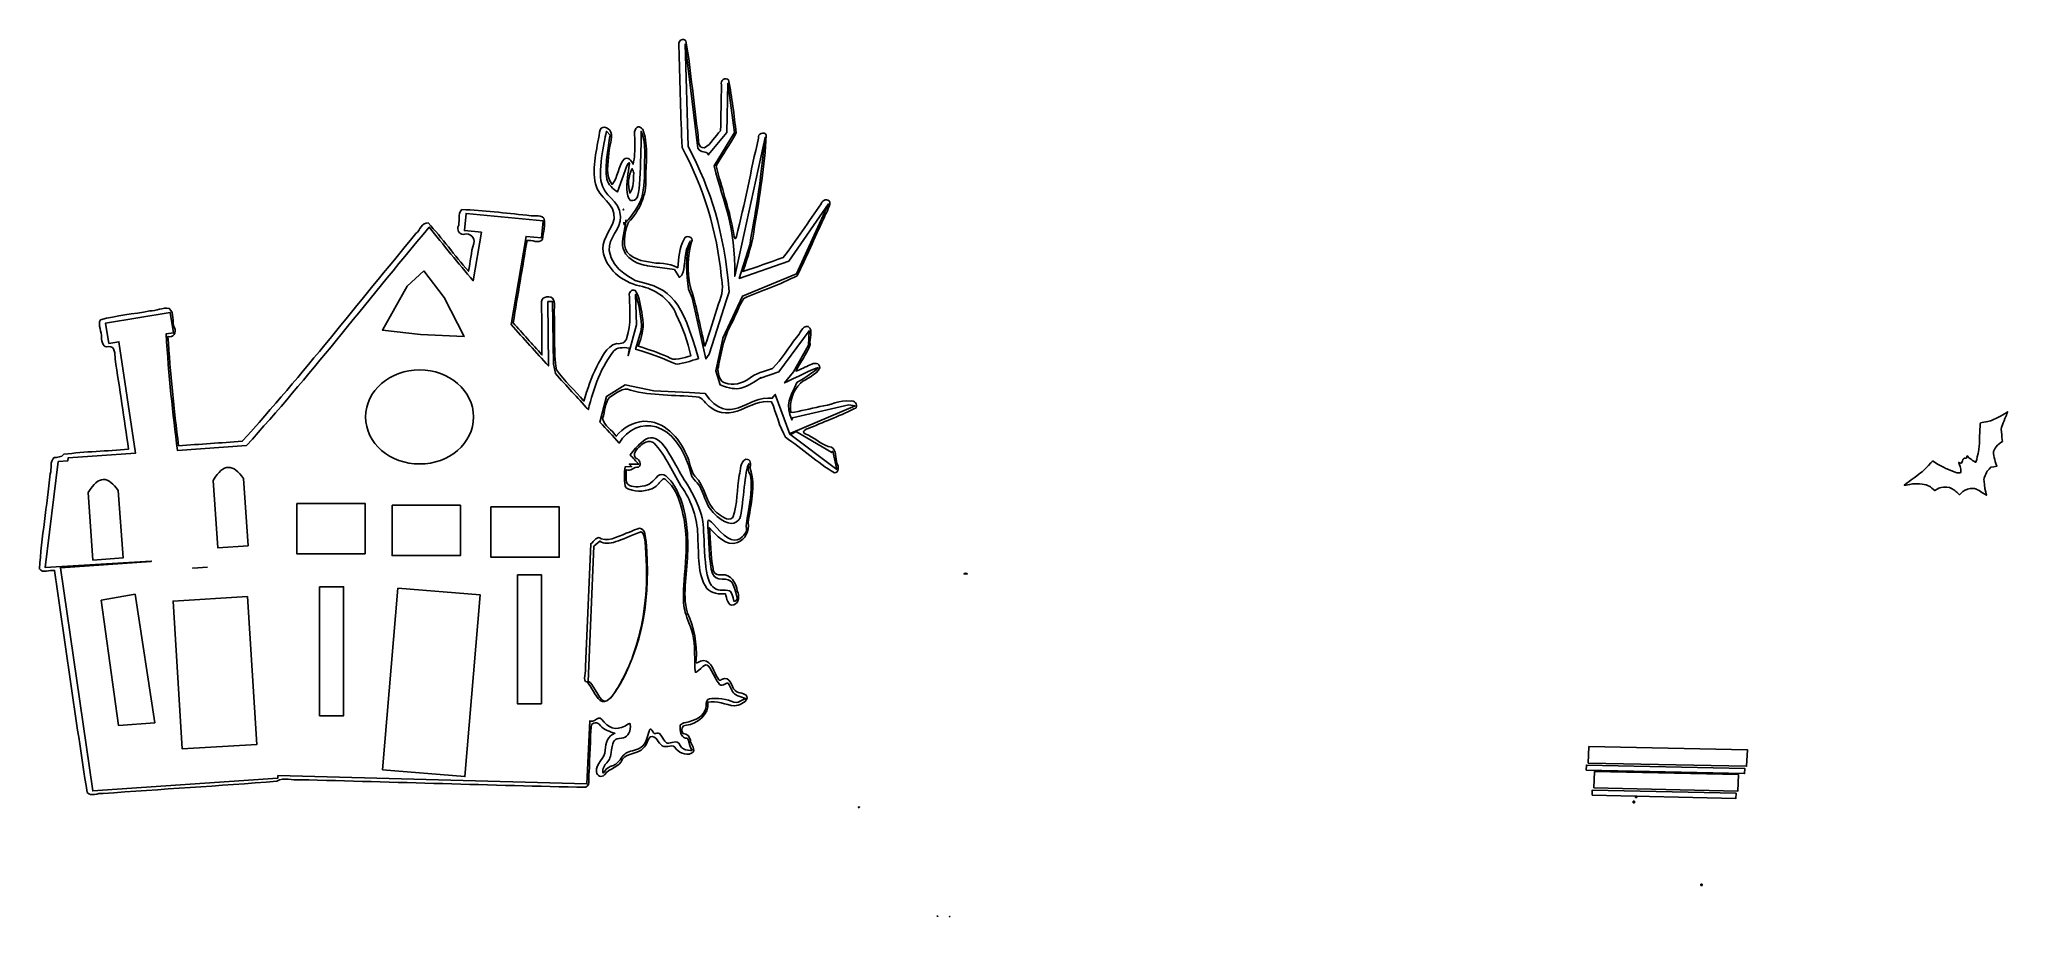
# Model space of a CAD drawing. Header units: centimetres. Extents: x -10.8 to 40.1, y -10.7 to 12.
import ezdxf

# ---------------------------------------------------------------- set-up
doc = ezdxf.new("R2010")
doc.units = ezdxf.units.CM
doc.header["$MEASUREMENT"] = 0
doc.header["$XCLIPFRAME"] = 0
doc.layers.add('Layer 1', color=7, linetype='Continuous')
picture_1 = doc.add_image_def('image1.jpg', size_in_pixel=(177, 195))
picture_2 = doc.add_image_def('image2.jpg', size_in_pixel=(177, 195))
picture_3 = doc.add_image_def('image3.jpg', size_in_pixel=(177, 195))

msp = doc.modelspace()

# ---------------------------------------------------------------- linework, layer by layer
at = {"layer": 'Layer 1', "color": 253}
for points, knots in [([(5.84068, 11.96544), (5.69469, 11.9352), (5.75873, 11.72825), (5.75567, 11.62315), (5.75567, 11.62315), (5.78327, 10.80797), (5.7937, 9.99223), (5.83158, 9.17739), (5.83158, 9.17739), (6.38656, 8.1508), (6.73077, 7.0102), (6.84584, 5.84971), (6.84584, 5.84971), (6.89477, 5.60933), (6.88081, 5.35981), (6.77265, 5.13517), (6.77265, 5.13517), (6.65766, 4.77007), (6.55153, 4.40212), (6.42111, 4.04281), (6.42111, 4.04281), (6.28863, 4.55876), (6.21525, 5.08981), (6.03664, 5.5898), (6.03664, 5.5898), (5.97523, 5.96786), (5.96497, 6.36379), (6.07467, 6.73164), (6.07467, 6.73164), (6.15001, 6.86387), (5.91367, 6.93306), (5.88615, 6.80275), (5.88615, 6.80275), (5.74794, 6.58304), (5.74768, 6.31886), (5.71996, 6.06853), (5.71996, 6.06853), (5.4938, 6.2072), (5.21493, 6.15884), (4.9645, 6.22022), (4.9645, 6.22022), (4.70746, 6.24724), (4.37603, 6.36624), (4.34247, 6.65971), (4.34247, 6.65971), (4.34039, 6.85588), (4.36981, 7.06837), (4.44956, 7.24235), (4.44956, 7.24235), (4.73408, 7.54229), (4.91686, 7.94841), (4.89561, 8.3671), (4.89561, 8.3671), (4.89364, 8.77187), (4.96508, 9.19631), (4.83608, 9.58749), (4.83608, 9.58749), (4.81554, 9.6753), (4.70531, 9.7612), (4.63847, 9.66935), (4.63847, 9.66935), (4.56771, 9.56216), (4.63236, 9.40684), (4.60953, 9.27909), (4.60953, 9.27909), (4.61169, 9.09857), (4.60789, 8.91751), (4.56819, 8.74083), (4.56819, 8.74083), (4.53166, 8.83691), (4.42865, 8.95071), (4.32758, 8.86816), (4.32758, 8.86816), (4.17404, 8.68479), (4.1836, 8.40539), (4.02331, 8.22076), (4.02331, 8.22076), (3.83227, 8.45059), (3.93661, 8.76035), (3.94063, 9.02857), (3.94063, 9.02857), (3.94919, 9.20872), (4.04612, 9.39926), (3.99355, 9.57345), (3.99355, 9.57345), (3.93683, 9.71744), (3.71084, 9.76664), (3.70085, 9.56766), (3.70085, 9.56766), (3.63393, 9.12795), (3.4954, 8.67582), (3.59502, 8.23234), (3.59502, 8.23234), (3.66308, 7.88223), (4.12304, 7.71845), (4.07871, 7.33193), (4.07871, 7.33193), (4.01438, 7.02185), (3.6969, 6.77054), (3.80503, 6.43069), (3.80503, 6.43069), (3.9135, 5.97187), (4.36249, 5.65712), (4.81375, 5.58154), (4.81375, 5.58154), (5.19042, 5.48124), (5.53085, 5.22752), (5.68109, 4.86138), (5.68109, 4.86138), (5.85316, 4.52378), (5.9699, 4.16122), (6.06143, 3.79395), (6.06143, 3.79395), (5.86412, 3.7455), (5.63665, 3.62722), (5.44996, 3.77021), (5.44996, 3.77021), (5.20313, 3.87386), (4.95226, 3.96814), (4.69552, 4.04117), (4.69552, 4.04117), (4.79683, 4.29246), (4.86573, 4.56319), (4.80218, 4.83409), (4.80218, 4.83409), (4.76544, 5.05218), (4.74293, 5.29653), (4.62193, 5.48149), (4.62193, 5.48149), (4.52749, 5.52647), (4.43656, 5.41935), (4.47062, 5.32605), (4.47062, 5.32605), (4.48174, 4.972), (4.5205, 4.6055), (4.40199, 4.26689), (4.40199, 4.26689), (4.39568, 4.13757), (4.25511, 4.08819), (4.14319, 4.10731), (4.14319, 4.10731), (3.86324, 4.04739), (3.75917, 3.72974), (3.62594, 3.51202), (3.62594, 3.51202), (3.4857, 3.2297), (3.38601, 2.92552), (3.29735, 2.62068), (3.29735, 2.62068), (3.06896, 2.89927), (2.78566, 3.13436), (2.58628, 3.43179), (2.58628, 3.43179), (2.508, 3.90819), (2.55979, 4.3961), (2.53006, 4.87708), (2.53006, 4.87708), (2.52348, 5.00632), (2.56975, 5.17413), (2.48789, 5.28057), (2.48789, 5.28057), (2.37732, 5.36069), (2.16946, 5.30449), (2.19685, 5.14166), (2.19685, 5.14166), (2.22419, 4.70026), (2.2008, 4.25672), (2.21339, 3.81378), (2.21339, 3.81378), (1.96384, 4.08868), (1.71555, 4.36416), (1.46925, 4.64226), (1.46925, 4.64226), (1.58814, 5.35313), (1.70865, 6.06372), (1.82726, 6.77464), (1.82726, 6.77464), (1.95411, 6.78924), (2.1253, 6.68721), (2.22579, 6.79614), (2.22579, 6.79614), (2.24729, 6.97412), (2.30786, 7.17012), (2.26548, 7.34763), (2.26548, 7.34763), (2.14882, 7.46097), (1.96372, 7.38208), (1.81993, 7.42934), (1.81993, 7.42934), (1.26218, 7.47161), (0.70184, 7.55835), (0.14551, 7.5717), (0.14551, 7.5717), (0.01711, 7.46036), (0.11082, 7.25677), (0.04381, 7.11364), (0.04381, 7.11364), (0.01936, 7.0105), (0.10556, 6.89662), (0.21744, 6.93918), (0.21744, 6.93918), (0.35661, 6.96349), (0.49953, 6.84227), (0.44978, 6.69775), (0.44978, 6.69775), (0.37949, 6.46509), (0.36338, 6.21743), (0.31501, 5.97841), (0.31501, 5.97841), (-0.04555, 6.3829), (-0.36425, 6.83354), (-0.72761, 7.22691), (-0.72761, 7.22691), (-0.88519, 7.24083), (-0.93903, 7.03511), (-1.0416, 6.95035), (-1.0416, 6.95035), (-2.5347, 5.15801), (-3.96388, 3.31237), (-5.52979, 1.58302), (-5.52979, 1.58302), (-6.0774, 1.54447), (-6.62504, 1.50612), (-7.17269, 1.46809), (-7.17269, 1.46809), (-7.2917, 2.40718), (-7.38649, 3.34951), (-7.44802, 4.29417), (-7.44802, 4.29417), (-7.31215, 4.24263), (-7.21193, 4.40411), (-7.28183, 4.51493), (-7.28183, 4.51493), (-7.34612, 4.67455), (-7.27189, 4.89718), (-7.41329, 5.01516), (-7.41329, 5.01516), (-7.58184, 5.05283), (-7.74649, 4.94661), (-7.91848, 4.95067), (-7.91848, 4.95067), (-8.34039, 4.8701), (-8.7777, 4.83583), (-9.18931, 4.72164), (-9.18931, 4.72164), (-9.27482, 4.57918), (-9.14488, 4.41809), (-9.1612, 4.26358), (-9.1612, 4.26358), (-9.1628, 4.16314), (-9.11712, 3.97278), (-8.9793, 4.03207), (-8.9793, 4.03207), (-8.81351, 4.04683), (-8.81402, 3.83247), (-8.81394, 3.71705), (-8.81394, 3.71705), (-8.69145, 2.94083), (-8.58267, 2.15833), (-8.46585, 1.37962), (-8.46585, 1.37962), (-9.02135, 1.3271), (-9.58963, 1.3216), (-10.13769, 1.2465), (-10.13769, 1.2465), (-10.20274, 1.16976), (-10.30164, 1.17053), (-10.38904, 1.16051), (-10.38904, 1.16051), (-10.50513, 1.05934), (-10.44514, 0.8764), (-10.48617, 0.74085), (-10.48617, 0.74085), (-10.57402, -0.0776), (-10.7081, -0.89827), (-10.76855, -1.71518), (-10.76855, -1.71518), (-10.68181, -1.83551), (-10.49984, -1.74161), (-10.37746, -1.75487), (-10.37746, -1.75487), (-10.09357, -3.66599), (-9.83431, -5.58517), (-9.53575, -7.49137), (-9.53575, -7.49137), (-9.43324, -7.60728), (-9.25678, -7.49837), (-9.12317, -7.51948), (-9.12317, -7.51948), (-7.6264, -7.40957), (-6.12734, -7.32081), (-4.63187, -7.1995), (-4.63187, -7.1995), (-4.45603, -7.08531), (-4.23659, -7.19034), (-4.04239, -7.16176), (-4.04239, -7.16176), (-1.57887, -7.22537), (0.88575, -7.30663), (3.34863, -7.35742), (3.34863, -7.35742), (3.48166, -7.28137), (3.39963, -7.09524), (3.42966, -6.97047), (3.42966, -6.97047), (3.45152, -6.56017), (3.45848, -6.14909), (3.49002, -5.73933), (3.49002, -5.73933), (3.56135, -5.67546), (3.68286, -5.67157), (3.72153, -5.7724), (3.72153, -5.7724), (3.82048, -5.8749), (3.96476, -5.92072), (4.09939, -5.96257), (4.09939, -5.96257), (3.90777, -6.02067), (3.85602, -6.22014), (3.84969, -6.39665), (3.84969, -6.39665), (3.8499, -6.61605), (3.59117, -6.73536), (3.62231, -6.95972), (3.62231, -6.95972), (3.6225, -7.07181), (3.7606, -7.11796), (3.82819, -7.03331), (3.82819, -7.03331), (3.94805, -6.86298), (4.21416, -6.84137), (4.29452, -6.62982), (4.29452, -6.62982), (4.42418, -6.45292), (4.6954, -6.51658), (4.83195, -6.34126), (4.83195, -6.34126), (4.92235, -6.26899), (4.94057, -6.1187), (5.01109, -6.053), (5.01109, -6.053), (5.17946, -6.0122), (5.20486, -6.22187), (5.31812, -6.28503), (5.31812, -6.28503), (5.43308, -6.35922), (5.61109, -6.20737), (5.67613, -6.36937), (5.67613, -6.36937), (5.77905, -6.4845), (6.00702, -6.56929), (6.12427, -6.438), (6.12427, -6.438), (6.17005, -6.32765), (6.04227, -6.2505), (6.04903, -6.14448), (6.04903, -6.14448), (6.02682, -6.05331), (5.96384, -5.96411), (5.86134, -5.97167), (5.86134, -5.97167), (5.7944, -5.89417), (5.82422, -5.74117), (5.94485, -5.7567), (5.94485, -5.7567), (6.22822, -5.71249), (6.537, -5.47679), (6.49717, -5.16139), (6.49717, -5.16139), (6.73335, -5.11283), (6.95799, -5.22379), (7.18343, -5.2573), (7.18343, -5.2573), (7.30528, -5.23513), (7.46566, -5.18057), (7.51416, -5.05886), (7.51416, -5.05886), (7.50814, -4.92205), (7.34343, -4.93448), (7.2504, -4.89515), (7.2504, -4.89515), (7.09258, -4.82367), (7.13105, -4.54032), (6.92629, -4.55036), (6.92629, -4.55036), (6.85616, -4.54363), (6.79698, -4.65305), (6.76175, -4.54623), (6.76175, -4.54623), (6.64638, -4.39311), (6.61321, -4.09949), (6.38141, -4.08321), (6.38141, -4.08321), (6.29741, -4.07904), (6.1563, -4.23349), (6.19951, -4.06833), (6.19951, -4.06833), (6.22259, -3.65102), (6.1413, -3.23343), (5.968, -2.85455), (5.968, -2.85455), (5.8229, -2.32395), (5.98266, -1.77467), (5.97701, -1.23564), (5.97701, -1.23564), (5.9863, -0.63213), (5.92822, 0.01123), (5.5736, 0.51889), (5.5736, 0.51889), (5.49363, 0.61924), (5.34229, 0.80971), (5.20401, 0.68674), (5.20401, 0.68674), (5.09354, 0.56625), (4.97825, 0.43135), (4.80383, 0.41968), (4.80383, 0.41968), (4.66893, 0.39598), (4.47492, 0.38738), (4.39786, 0.51476), (4.39786, 0.51476), (4.38318, 0.62277), (4.38085, 0.73531), (4.39042, 0.84549), (4.39042, 0.84549), (4.50586, 0.7955), (4.58866, 0.92892), (4.70296, 0.91494), (4.70296, 0.91494), (4.79892, 0.97613), (4.73724, 1.11191), (4.64839, 1.14149), (4.64839, 1.14149), (4.52721, 1.24524), (4.65963, 1.39323), (4.75174, 1.45734), (4.75174, 1.45734), (4.84943, 1.57649), (5.05893, 1.64156), (5.15523, 1.48132), (5.15523, 1.48132), (5.46643, 1.12606), (5.63126, 0.67115), (5.90064, 0.28658), (5.90064, 0.28658), (6.11629, -0.07425), (6.24357, -0.48652), (6.23655, -0.91064), (6.23655, -0.91064), (6.27186, -1.34949), (6.21469, -1.83738), (6.46987, -2.22037), (6.46987, -2.22037), (6.59373, -2.35171), (6.78656, -2.37222), (6.95687, -2.3601), (6.95687, -2.3601), (6.98054, -2.46671), (7.0048, -2.68977), (7.16688, -2.64122), (7.16688, -2.64122), (7.31537, -2.59366), (7.31484, -2.40399), (7.25866, -2.28734), (7.25866, -2.28734), (7.22915, -2.08538), (7.09293, -1.84278), (6.85682, -1.86731), (6.85682, -1.86731), (6.74897, -1.89031), (6.62624, -1.82615), (6.6311, -1.70691), (6.6311, -1.70691), (6.56035, -1.35991), (6.57918, -1.00288), (6.53932, -0.65188), (6.53932, -0.65188), (6.71435, -0.85567), (6.97023, -1.13801), (7.2661, -1.0347), (7.2661, -1.0347), (7.46341, -0.95329), (7.57758, -0.73118), (7.53856, -0.52812), (7.53856, -0.52812), (7.5953, -0.06672), (7.75224, 0.42002), (7.58856, 0.87692), (7.58856, 0.87692), (7.60332, 0.971), (7.62075, 1.13634), (7.47859, 1.11753), (7.47859, 1.11753), (7.32287, 1.05144), (7.35659, 0.83815), (7.3097, 0.70117), (7.3097, 0.70117), (7.24382, 0.34349), (7.27058, -0.04204), (7.14455, -0.38233), (7.14455, -0.38233), (7.00483, -0.50903), (6.83841, -0.33479), (6.72535, -0.255), (6.72535, -0.255), (6.42758, -0.01384), (6.43974, 0.42453), (6.16146, 0.68096), (6.16146, 0.68096), (6.03636, 0.84085), (6.04855, 1.05944), (5.94401, 1.23328), (5.94401, 1.23328), (5.7588, 1.67857), (5.36202, 2.12103), (4.84188, 2.09979), (4.84188, 2.09979), (4.56339, 2.08479), (4.30307, 1.93079), (4.13329, 1.71118), (4.13329, 1.71118), (4.03229, 1.87686), (3.81129, 1.97913), (3.77776, 2.17585), (3.77776, 2.17585), (3.84502, 2.35229), (3.83444, 2.5709), (3.95553, 2.71825), (3.95553, 2.71825), (4.12302, 2.80461), (4.29622, 3.0028), (4.50206, 2.90594), (4.50206, 2.90594), (5.05393, 2.75216), (5.6347, 2.78479), (6.20009, 2.7327), (6.20009, 2.7327), (6.38058, 2.7362), (6.4295, 2.53201), (6.57325, 2.45532), (6.57325, 2.45532), (6.79489, 2.27662), (7.10004, 2.28218), (7.34881, 2.39579), (7.34881, 2.39579), (7.5992, 2.49975), (7.85935, 2.64896), (8.14256, 2.60167), (8.14256, 2.60167), (8.2752, 2.30349), (8.33834, 1.96574), (8.50605, 1.68871), (8.50605, 1.68871), (8.92838, 1.38536), (9.32787, 1.0384), (9.76479, 0.76612), (9.76479, 0.76612), (9.88744, 0.77386), (9.88752, 0.93497), (9.83259, 1.01334), (9.83259, 1.01334), (9.78493, 1.14638), (9.82975, 1.35811), (9.6879, 1.43089), (9.6879, 1.43089), (9.46172, 1.46545), (9.29979, 1.64816), (9.09502, 1.74014), (9.09502, 1.74014), (8.86798, 1.81957), (8.98209, 1.88248), (9.15288, 1.9369), (9.15288, 1.9369), (9.54243, 2.11072), (9.95206, 2.25282), (10.32538, 2.45119), (10.32538, 2.45119), (10.38552, 2.54335), (10.27233, 2.64184), (10.17821, 2.62234), (10.17821, 2.62234), (9.90579, 2.65635), (9.65543, 2.50776), (9.38678, 2.48165), (9.38678, 2.48165), (9.13924, 2.42514), (8.89553, 2.35871), (8.64362, 2.32551), (8.64362, 2.32551), (8.58182, 2.59993), (8.70517, 2.88955), (8.88671, 3.08701), (8.88671, 3.08701), (9.05163, 3.2149), (9.28883, 3.28849), (9.38942, 3.47892), (9.38942, 3.47892), (9.39066, 3.61313), (9.23045, 3.62459), (9.14385, 3.55747), (9.14385, 3.55747), (9.01959, 3.50547), (8.89904, 3.44463), (8.77509, 3.39128), (8.77509, 3.39128), (8.87455, 3.6326), (9.05853, 3.83529), (9.13724, 4.0825), (9.13724, 4.0825), (9.11034, 4.23216), (9.23521, 4.44288), (9.08928, 4.54965), (9.08928, 4.54965), (8.92553, 4.57386), (8.88686, 4.35525), (8.78742, 4.26879), (8.78742, 4.26879), (8.58549, 4.00173), (8.4044, 3.70654), (8.1715, 3.46569), (8.1715, 3.46569), (7.96531, 3.37652), (7.73013, 3.35564), (7.55779, 3.19964), (7.55779, 3.19964), (7.37819, 3.07445), (7.14897, 3.01356), (6.93871, 3.09031), (6.93871, 3.09031), (6.79013, 3.12862), (6.78108, 3.31708), (6.75102, 3.43427), (6.75102, 3.43427), (6.84694, 3.8389), (6.8912, 4.26489), (7.11043, 4.62651), (7.11043, 4.62651), (7.221, 4.83917), (7.30227, 5.08226), (7.42984, 5.27726), (7.42984, 5.27726), (7.88438, 5.47474), (8.36155, 5.63659), (8.80154, 5.85769), (8.80154, 5.85769), (9.05068, 6.33659), (9.24567, 6.84061), (9.48531, 7.32531), (9.48531, 7.32531), (9.53433, 7.47107), (9.6468, 7.61229), (9.65067, 7.76601), (9.65067, 7.76601), (9.59917, 7.86814), (9.45117, 7.8259), (9.42694, 7.72259), (9.42694, 7.72259), (9.09704, 7.26213), (8.78553, 6.77643), (8.44434, 6.33147), (8.44434, 6.33147), (8.09764, 6.20988), (7.75078, 6.08875), (7.4042, 5.96684), (7.4042, 5.96684), (7.53443, 6.34865), (7.65919, 6.73114), (7.70234, 7.13369), (7.70234, 7.13369), (7.84031, 7.91512), (7.96165, 8.70325), (8.00778, 9.49324), (8.00778, 9.49324), (7.95537, 9.59745), (7.78025, 9.53355), (7.80382, 9.41509), (7.80382, 9.41509), (7.61114, 8.56966), (7.44743, 7.71569), (7.23664, 6.8756), (7.23664, 6.8756), (7.19306, 6.69198), (7.15787, 6.99184), (7.14292, 7.06404), (7.14292, 7.06404), (7.04393, 7.62069), (6.8459, 8.15173), (6.70966, 8.6995), (6.70966, 8.6995), (6.87512, 8.98839), (7.07742, 9.25588), (7.22808, 9.55361), (7.22808, 9.55361), (7.17691, 10.0073), (7.12204, 10.47056), (7.0346, 10.91952), (7.0346, 10.91952), (6.95438, 11.00865), (6.80528, 10.90513), (6.85083, 10.79303), (6.85083, 10.79303), (6.84333, 10.39753), (6.83472, 10.00204), (6.82789, 9.60653), (6.82789, 9.60653), (6.68245, 9.4672), (6.58553, 9.25978), (6.40704, 9.16501), (6.40704, 9.16501), (6.23785, 9.16022), (6.25289, 9.36743), (6.24994, 9.48251), (6.24994, 9.48251), (6.12788, 10.29334), (6.07048, 11.12105), (5.93244, 11.92825), (5.93244, 11.92825), (5.91052, 11.95464), (5.87501, 11.96994), (5.84066, 11.96546), (5.84066, 11.96546), (5.84066, 11.96546), (5.84068, 11.96544), (5.84068, 11.96544)], [0, 0, 0, 0, 0.00549451, 0.00549451, 0.00549451, 0.00549451, 0.01098901, 0.01098901, 0.01098901, 0.01098901, 0.01648352, 0.01648352, 0.01648352, 0.01648352, 0.02197802, 0.02197802, 0.02197802, 0.02197802, 0.02747253, 0.02747253, 0.02747253, 0.02747253, 0.03296703, 0.03296703, 0.03296703, 0.03296703, 0.03846154, 0.03846154, 0.03846154, 0.03846154, 0.04395604, 0.04395604, 0.04395604, 0.04395604, 0.04945055, 0.04945055, 0.04945055, 0.04945055, 0.05494505, 0.05494505, 0.05494505, 0.05494505, 0.06043956, 0.06043956, 0.06043956, 0.06043956, 0.06593407, 0.06593407, 0.06593407, 0.06593407, 0.07142857, 0.07142857, 0.07142857, 0.07142857, 0.07692308, 0.07692308, 0.07692308, 0.07692308, 0.08241758, 0.08241758, 0.08241758, 0.08241758, 0.08791209, 0.08791209, 0.08791209, 0.08791209, 0.09340659, 0.09340659, 0.09340659, 0.09340659, 0.0989011, 0.0989011, 0.0989011, 0.0989011, 0.1043956, 0.1043956, 0.1043956, 0.1043956, 0.10989011, 0.10989011, 0.10989011, 0.10989011, 0.11538462, 0.11538462, 0.11538462, 0.11538462, 0.12087912, 0.12087912, 0.12087912, 0.12087912, 0.12637363, 0.12637363, 0.12637363, 0.12637363, 0.13186813, 0.13186813, 0.13186813, 0.13186813, 0.13736264, 0.13736264, 0.13736264, 0.13736264, 0.14285714, 0.14285714, 0.14285714, 0.14285714, 0.14835165, 0.14835165, 0.14835165, 0.14835165, 0.15384615, 0.15384615, 0.15384615, 0.15384615, 0.15934066, 0.15934066, 0.15934066, 0.15934066, 0.16483516, 0.16483516, 0.16483516, 0.16483516, 0.17032967, 0.17032967, 0.17032967, 0.17032967, 0.17582418, 0.17582418, 0.17582418, 0.17582418, 0.18131868, 0.18131868, 0.18131868, 0.18131868, 0.18681319, 0.18681319, 0.18681319, 0.18681319, 0.19230769, 0.19230769, 0.19230769, 0.19230769, 0.1978022, 0.1978022, 0.1978022, 0.1978022, 0.2032967, 0.2032967, 0.2032967, 0.2032967, 0.20879121, 0.20879121, 0.20879121, 0.20879121, 0.21428571, 0.21428571, 0.21428571, 0.21428571, 0.21978022, 0.21978022, 0.21978022, 0.21978022, 0.22527473, 0.22527473, 0.22527473, 0.22527473, 0.23076923, 0.23076923, 0.23076923, 0.23076923, 0.23626374, 0.23626374, 0.23626374, 0.23626374, 0.24175824, 0.24175824, 0.24175824, 0.24175824, 0.24725275, 0.24725275, 0.24725275, 0.24725275, 0.25274725, 0.25274725, 0.25274725, 0.25274725, 0.25824176, 0.25824176, 0.25824176, 0.25824176, 0.26373626, 0.26373626, 0.26373626, 0.26373626, 0.26923077, 0.26923077, 0.26923077, 0.26923077, 0.27472527, 0.27472527, 0.27472527, 0.27472527, 0.28021978, 0.28021978, 0.28021978, 0.28021978, 0.28571429, 0.28571429, 0.28571429, 0.28571429, 0.29120879, 0.29120879, 0.29120879, 0.29120879, 0.2967033, 0.2967033, 0.2967033, 0.2967033, 0.3021978, 0.3021978, 0.3021978, 0.3021978, 0.30769231, 0.30769231, 0.30769231, 0.30769231, 0.31318681, 0.31318681, 0.31318681, 0.31318681, 0.31868132, 0.31868132, 0.31868132, 0.31868132, 0.32417582, 0.32417582, 0.32417582, 0.32417582, 0.32967033, 0.32967033, 0.32967033, 0.32967033, 0.33516484, 0.33516484, 0.33516484, 0.33516484, 0.34065934, 0.34065934, 0.34065934, 0.34065934, 0.34615385, 0.34615385, 0.34615385, 0.34615385, 0.35164835, 0.35164835, 0.35164835, 0.35164835, 0.35714286, 0.35714286, 0.35714286, 0.35714286, 0.36263736, 0.36263736, 0.36263736, 0.36263736, 0.36813187, 0.36813187, 0.36813187, 0.36813187, 0.37362637, 0.37362637, 0.37362637, 0.37362637, 0.37912088, 0.37912088, 0.37912088, 0.37912088, 0.38461538, 0.38461538, 0.38461538, 0.38461538, 0.39010989, 0.39010989, 0.39010989, 0.39010989, 0.3956044, 0.3956044, 0.3956044, 0.3956044, 0.4010989, 0.4010989, 0.4010989, 0.4010989, 0.40659341, 0.40659341, 0.40659341, 0.40659341, 0.41208791, 0.41208791, 0.41208791, 0.41208791, 0.41758242, 0.41758242, 0.41758242, 0.41758242, 0.42307692, 0.42307692, 0.42307692, 0.42307692, 0.42857143, 0.42857143, 0.42857143, 0.42857143, 0.43406593, 0.43406593, 0.43406593, 0.43406593, 0.43956044, 0.43956044, 0.43956044, 0.43956044, 0.44505495, 0.44505495, 0.44505495, 0.44505495, 0.45054945, 0.45054945, 0.45054945, 0.45054945, 0.45604396, 0.45604396, 0.45604396, 0.45604396, 0.46153846, 0.46153846, 0.46153846, 0.46153846, 0.46703297, 0.46703297, 0.46703297, 0.46703297, 0.47252747, 0.47252747, 0.47252747, 0.47252747, 0.47802198, 0.47802198, 0.47802198, 0.47802198, 0.48351648, 0.48351648, 0.48351648, 0.48351648, 0.48901099, 0.48901099, 0.48901099, 0.48901099, 0.49450549, 0.49450549, 0.49450549, 0.49450549, 0.5, 0.5, 0.5, 0.5, 0.50549451, 0.50549451, 0.50549451, 0.50549451, 0.51098901, 0.51098901, 0.51098901, 0.51098901, 0.51648352, 0.51648352, 0.51648352, 0.51648352, 0.52197802, 0.52197802, 0.52197802, 0.52197802, 0.52747253, 0.52747253, 0.52747253, 0.52747253, 0.53296703, 0.53296703, 0.53296703, 0.53296703, 0.53846154, 0.53846154, 0.53846154, 0.53846154, 0.54395604, 0.54395604, 0.54395604, 0.54395604, 0.54945055, 0.54945055, 0.54945055, 0.54945055, 0.55494505, 0.55494505, 0.55494505, 0.55494505, 0.56043956, 0.56043956, 0.56043956, 0.56043956, 0.56593407, 0.56593407, 0.56593407, 0.56593407, 0.57142857, 0.57142857, 0.57142857, 0.57142857, 0.57692308, 0.57692308, 0.57692308, 0.57692308, 0.58241758, 0.58241758, 0.58241758, 0.58241758, 0.58791209, 0.58791209, 0.58791209, 0.58791209, 0.59340659, 0.59340659, 0.59340659, 0.59340659, 0.5989011, 0.5989011, 0.5989011, 0.5989011, 0.6043956, 0.6043956, 0.6043956, 0.6043956, 0.60989011, 0.60989011, 0.60989011, 0.60989011, 0.61538462, 0.61538462, 0.61538462, 0.61538462, 0.62087912, 0.62087912, 0.62087912, 0.62087912, 0.62637363, 0.62637363, 0.62637363, 0.62637363, 0.63186813, 0.63186813, 0.63186813, 0.63186813, 0.63736264, 0.63736264, 0.63736264, 0.63736264, 0.64285714, 0.64285714, 0.64285714, 0.64285714, 0.64835165, 0.64835165, 0.64835165, 0.64835165, 0.65384615, 0.65384615, 0.65384615, 0.65384615, 0.65934066, 0.65934066, 0.65934066, 0.65934066, 0.66483516, 0.66483516, 0.66483516, 0.66483516, 0.67032967, 0.67032967, 0.67032967, 0.67032967, 0.67582418, 0.67582418, 0.67582418, 0.67582418, 0.68131868, 0.68131868, 0.68131868, 0.68131868, 0.68681319, 0.68681319, 0.68681319, 0.68681319, 0.69230769, 0.69230769, 0.69230769, 0.69230769, 0.6978022, 0.6978022, 0.6978022, 0.6978022, 0.7032967, 0.7032967, 0.7032967, 0.7032967, 0.70879121, 0.70879121, 0.70879121, 0.70879121, 0.71428571, 0.71428571, 0.71428571, 0.71428571, 0.71978022, 0.71978022, 0.71978022, 0.71978022, 0.72527473, 0.72527473, 0.72527473, 0.72527473, 0.73076923, 0.73076923, 0.73076923, 0.73076923, 0.73626374, 0.73626374, 0.73626374, 0.73626374, 0.74175824, 0.74175824, 0.74175824, 0.74175824, 0.74725275, 0.74725275, 0.74725275, 0.74725275, 0.75274725, 0.75274725, 0.75274725, 0.75274725, 0.75824176, 0.75824176, 0.75824176, 0.75824176, 0.76373626, 0.76373626, 0.76373626, 0.76373626, 0.76923077, 0.76923077, 0.76923077, 0.76923077, 0.77472527, 0.77472527, 0.77472527, 0.77472527, 0.78021978, 0.78021978, 0.78021978, 0.78021978, 0.78571429, 0.78571429, 0.78571429, 0.78571429, 0.79120879, 0.79120879, 0.79120879, 0.79120879, 0.7967033, 0.7967033, 0.7967033, 0.7967033, 0.8021978, 0.8021978, 0.8021978, 0.8021978, 0.80769231, 0.80769231, 0.80769231, 0.80769231, 0.81318681, 0.81318681, 0.81318681, 0.81318681, 0.81868132, 0.81868132, 0.81868132, 0.81868132, 0.82417582, 0.82417582, 0.82417582, 0.82417582, 0.82967033, 0.82967033, 0.82967033, 0.82967033, 0.83516484, 0.83516484, 0.83516484, 0.83516484, 0.84065934, 0.84065934, 0.84065934, 0.84065934, 0.84615385, 0.84615385, 0.84615385, 0.84615385, 0.85164835, 0.85164835, 0.85164835, 0.85164835, 0.85714286, 0.85714286, 0.85714286, 0.85714286, 0.86263736, 0.86263736, 0.86263736, 0.86263736, 0.86813187, 0.86813187, 0.86813187, 0.86813187, 0.87362637, 0.87362637, 0.87362637, 0.87362637, 0.87912088, 0.87912088, 0.87912088, 0.87912088, 0.88461538, 0.88461538, 0.88461538, 0.88461538, 0.89010989, 0.89010989, 0.89010989, 0.89010989, 0.8956044, 0.8956044, 0.8956044, 0.8956044, 0.9010989, 0.9010989, 0.9010989, 0.9010989, 0.90659341, 0.90659341, 0.90659341, 0.90659341, 0.91208791, 0.91208791, 0.91208791, 0.91208791, 0.91758242, 0.91758242, 0.91758242, 0.91758242, 0.92307692, 0.92307692, 0.92307692, 0.92307692, 0.92857143, 0.92857143, 0.92857143, 0.92857143, 0.93406593, 0.93406593, 0.93406593, 0.93406593, 0.93956044, 0.93956044, 0.93956044, 0.93956044, 0.94505495, 0.94505495, 0.94505495, 0.94505495, 0.95054945, 0.95054945, 0.95054945, 0.95054945, 0.95604396, 0.95604396, 0.95604396, 0.95604396, 0.96153846, 0.96153846, 0.96153846, 0.96153846, 0.96703297, 0.96703297, 0.96703297, 0.96703297, 0.97252747, 0.97252747, 0.97252747, 0.97252747, 0.97802198, 0.97802198, 0.97802198, 0.97802198, 0.98351648, 0.98351648, 0.98351648, 0.98351648, 0.98901099, 0.98901099, 0.98901099, 0.98901099, 1, 1, 1, 1]), ([(4.58556, 8.50932), (4.56454, 8.33682), (4.59966, 8.14396), (4.48138, 7.99917), (4.48138, 7.99917), (4.43243, 8.20347), (4.43001, 8.44699), (4.54422, 8.62838), (4.54422, 8.62838), (4.558, 8.58869), (4.57178, 8.549), (4.58556, 8.50932)], [0, 0, 0, 0, 0.25, 0.25, 0.25, 0.25, 0.5, 0.5, 0.5, 0.5, 1, 1, 1, 1]), ([(4.73191, -0.66428), (4.88779, -0.6813), (4.88002, -0.89152), (4.90306, -1.00907), (4.90306, -1.00907), (5.02562, -2.3473), (4.83949, -3.76425), (4.09773, -4.90837), (4.09773, -4.90837), (4.01571, -5.02128), (3.8735, -5.21987), (3.71574, -5.11508), (3.71574, -5.11508), (3.5622, -4.98667), (3.51586, -4.77637), (3.3784, -4.63635), (3.3784, -4.63635), (3.2444, -4.62762), (3.36588, -4.35342), (3.33531, -4.23731), (3.33531, -4.23731), (3.38077, -3.17914), (3.42659, -2.12099), (3.47183, -1.06282), (3.47183, -1.06282), (3.56257, -1.01141), (3.64448, -0.83343), (3.74385, -0.93466), (3.74385, -0.93466), (3.99379, -1.01812), (4.24217, -0.83525), (4.47476, -0.76103), (4.47476, -0.76103), (4.55975, -0.72929), (4.64332, -0.68491), (4.7319, -0.66429), (4.7319, -0.66429), (4.7319, -0.66429), (4.73191, -0.66428), (4.73191, -0.66428)], [0, 0, 0, 0, 0.09090909, 0.09090909, 0.09090909, 0.09090909, 0.18181818, 0.18181818, 0.18181818, 0.18181818, 0.27272727, 0.27272727, 0.27272727, 0.27272727, 0.36363636, 0.36363636, 0.36363636, 0.36363636, 0.45454545, 0.45454545, 0.45454545, 0.45454545, 0.54545455, 0.54545455, 0.54545455, 0.54545455, 0.63636364, 0.63636364, 0.63636364, 0.63636364, 0.72727273, 0.72727273, 0.72727273, 0.72727273, 0.81818182, 0.81818182, 0.81818182, 0.81818182, 1, 1, 1, 1])]:
    msp.add_open_spline(points, degree=3, knots=knots, dxfattribs=at)
at = {"layer": 'Layer 1', "color": 28, "lineweight": 25}
for points, knots in [([(5.91194, 11.85333), (5.91194, 11.85333), (5.98718, 9.20254), (5.98718, 9.20254), (5.98718, 9.20254), (6.59921, 8.02372), (6.90529, 7.05296), (7.04882, 5.44463), (7.04882, 5.44463), (7.04882, 5.44463), (6.96862, 5.2156), (6.96862, 5.2156), (6.96862, 5.2156), (6.96862, 5.2156), (6.74042, 4.48138), (6.74042, 4.48138), (6.74042, 4.48138), (6.74042, 4.48138), (6.52793, 3.83563), (6.52793, 3.83563), (6.52793, 3.83563), (6.52793, 3.83563), (6.44773, 3.70995), (6.44773, 3.70995), (6.44773, 3.70995), (6.44773, 3.70995), (6.09137, 5.28918), (6.09137, 5.28918), (6.09137, 5.28918), (6.09137, 5.28918), (5.9938, 5.51573), (5.9938, 5.51573), (5.9938, 5.51573), (5.9603, 5.91264), (5.89316, 6.29752), (6.04341, 6.75679), (6.04341, 6.75679), (6.04341, 6.75679), (5.94502, 6.53851), (5.94502, 6.53851), (5.94502, 6.53851), (5.88457, 6.29763), (5.91944, 5.91791), (5.76229, 5.81752), (5.76229, 5.81752), (5.76229, 5.81752), (5.63496, 6.02257), (5.63496, 6.02257), (5.63496, 6.02257), (5.63496, 6.02257), (4.93712, 6.12096), (4.93712, 6.12096), (4.93712, 6.12096), (4.93712, 6.12096), (4.42357, 6.17359), (4.31287, 6.56166), (4.31287, 6.56166), (4.25107, 6.7783), (4.36464, 7.04675), (4.38232, 7.29919), (4.38232, 7.29919), (4.38232, 7.29919), (4.38481, 7.24627), (4.38481, 7.24627), (4.38481, 7.24627), (4.38481, 7.24627), (4.70151, 7.58719), (4.79326, 7.8821), (4.79326, 7.8821), (4.85465, 8.07941), (4.86519, 8.56754), (4.86519, 8.56754), (4.86519, 8.56754), (4.83966, 8.90986), (4.92905, 9.25211), (4.77507, 9.59445), (4.77507, 9.59445), (4.77507, 9.59445), (4.77216, 8.07549), (4.67337, 7.8821), (4.67337, 7.8821), (4.63815, 7.81321), (4.56743, 7.79854), (4.50222, 7.8019), (4.50222, 7.8019), (4.24496, 8.05555), (4.60831, 9.07405), (4.40879, 8.70396), (4.40879, 8.70396), (4.40879, 8.70396), (4.1624, 8.02514), (4.1624, 8.02514), (4.1624, 8.02514), (4.05326, 8.1115), (3.92205, 8.20603), (3.88707, 8.35918), (3.88707, 8.35918), (3.81606, 8.67011), (3.97637, 9.49689), (3.97637, 9.49689), (3.97637, 9.49689), (3.97637, 9.49689), (3.87963, 9.59528), (3.87963, 9.59528), (3.87963, 9.59528), (3.87963, 9.59528), (3.67168, 8.73798), (3.73576, 8.3228), (3.73576, 8.3228), (3.80376, 7.88214), (4.21298, 7.851), (4.24095, 7.39262), (4.24095, 7.39262), (4.26244, 7.04235), (3.91131, 6.85496), (3.95239, 6.51205), (3.95239, 6.51205), (4.01529, 5.9871), (4.64857, 5.72905), (4.64857, 5.72905), (4.64857, 5.72905), (5.56733, 5.52593), (5.82124, 5.22679), (6.26005, 3.72235), (6.26005, 3.72235), (6.26005, 3.72235), (5.80307, 3.576), (5.7069, 3.576), (5.7069, 3.576), (5.64443, 3.576), (5.08642, 3.85245), (4.62955, 3.96047), (4.62955, 3.96047), (4.62955, 3.96047), (4.7792, 4.44416), (4.7792, 4.44416), (4.7792, 4.44416), (4.7921, 4.79097), (4.7198, 5.08966), (4.63285, 5.37847), (4.63285, 5.37847), (4.63285, 5.37847), (4.65104, 4.59464), (4.65104, 4.59464), (4.65104, 4.59464), (4.65104, 4.59464), (4.43855, 3.79924), (4.43855, 3.79924), (4.43855, 3.79924), (4.43855, 3.79924), (4.47493, 3.99106), (4.47493, 3.99106), (4.47493, 3.99106), (4.29534, 4.0174), (4.14581, 4.00447), (4.07227, 3.9183), (4.07227, 3.9183), (3.77184, 3.56656), (3.53399, 2.94163), (3.41164, 2.40273), (3.41164, 2.40273), (3.12926, 2.70902), (2.84542, 3.01907), (2.56001, 3.33208), (2.56001, 3.33208), (2.56001, 3.33208), (2.50958, 3.57599), (2.50958, 3.57599), (2.50958, 3.57599), (2.50958, 3.57599), (2.4856, 5.1916), (2.4856, 5.1916), (2.4856, 5.1916), (2.4856, 5.1916), (2.36571, 5.1916), (2.36571, 5.1916), (2.36571, 5.1916), (2.36571, 5.1916), (2.37894, 3.53051), (2.37894, 3.53051), (2.37894, 3.53051), (2.05876, 3.88292), (1.73863, 4.23932), (1.42065, 4.59877), (1.42065, 4.59877), (1.42065, 4.59877), (1.80347, 6.87667), (1.80347, 6.87667), (1.80347, 6.87667), (1.80347, 6.87667), (2.19952, 6.83864), (2.19952, 6.83864), (2.19952, 6.83864), (2.19952, 6.83864), (2.24169, 7.28182), (2.24169, 7.28182), (2.24169, 7.28182), (2.24169, 7.28182), (0.25153, 7.47034), (0.25153, 7.47034), (0.25153, 7.47034), (0.25153, 7.47034), (0.20936, 7.02799), (0.20936, 7.02799), (0.20936, 7.02799), (0.20936, 7.02799), (0.65088, 6.98582), (0.65088, 6.98582), (0.65088, 6.98582), (0.65088, 6.98582), (0.43921, 5.72988), (0.43921, 5.72988), (0.43921, 5.72988), (0.04991, 6.18879), (-0.33155, 6.65206), (-0.69933, 7.11812), (-0.69933, 7.11812), (-2.41426, 5.06402), (-3.79238, 3.27091), (-5.41883, 1.4734), (-5.41883, 1.4734), (-5.41883, 1.4734), (-7.20229, 1.34855), (-7.20229, 1.34855), (-7.20229, 1.34855), (-7.32561, 2.28985), (-7.42737, 3.2813), (-7.49499, 4.35653), (-7.49499, 4.35653), (-7.49499, 4.35653), (-7.30565, 4.38795), (-7.30565, 4.38795), (-7.30565, 4.38795), (-7.30565, 4.38795), (-7.39247, 4.91381), (-7.39247, 4.91381), (-7.39247, 4.91381), (-7.39247, 4.91381), (-9.05769, 4.63848), (-9.05769, 4.63848), (-9.05769, 4.63848), (-9.05769, 4.63848), (-8.97087, 4.11262), (-8.97087, 4.11262), (-8.97087, 4.11262), (-8.97087, 4.11262), (-8.7129, 4.15561), (-8.7129, 4.15561), (-8.7129, 4.15561), (-8.7129, 4.15561), (-8.28874, 1.27331), (-8.28874, 1.27331), (-8.28874, 1.27331), (-8.28874, 1.27331), (-10.02507, 1.15177), (-10.02507, 1.15177), (-10.02507, 1.15177), (-10.02507, 1.15177), (-10.03417, 1.07653), (-10.03417, 1.07653), (-10.03417, 1.07653), (-10.03417, 1.07653), (-10.28222, 1.05917), (-10.28222, 1.05917), (-10.28222, 1.05917), (-10.28222, 1.05917), (-10.61626, -1.68257), (-10.61626, -1.68257), (-10.61626, -1.68257), (-10.61626, -1.68257), (-7.87865, -1.51142), (-7.87865, -1.51142), (-7.87865, -1.51142), (-7.87865, -1.51142), (-7.877, -1.523), (-7.877, -1.523), (-7.877, -1.523), (-7.877, -1.523), (-10.226, -1.68671), (-10.226, -1.68671), (-10.226, -1.68671), (-10.226, -1.68671), (-9.38926, -7.45132), (-9.38926, -7.45132), (-9.38926, -7.45132), (-9.38926, -7.45132), (-4.60857, -7.11811), (-4.60857, -7.11811), (-4.60857, -7.11811), (-4.60857, -7.11811), (-4.60857, -7.05362), (-4.60857, -7.05362), (-4.60857, -7.05362), (-4.60857, -7.05362), (3.37523, -7.27273), (3.37523, -7.27273), (3.37523, -7.27273), (3.37523, -7.27273), (3.44551, -5.64224), (3.44551, -5.64224), (3.44551, -5.64224), (3.49528, -5.66109), (3.54358, -5.64599), (3.61914, -5.60007), (3.61914, -5.60007), (3.70106, -5.55029), (3.71906, -5.55688), (3.82337, -5.67696), (3.82337, -5.67696), (3.99331, -5.87255), (4.19579, -5.88765), (4.4501, -5.72244), (4.4501, -5.72244), (4.48812, -5.69771), (4.49723, -5.7109), (4.49723, -5.78941), (4.49723, -5.78941), (4.49723, -5.95775), (4.40053, -6.0842), (4.2682, -6.08955), (4.2682, -6.08955), (4.0766, -6.09734), (4.04933, -6.12961), (4.01271, -6.39051), (4.01271, -6.39051), (3.98496, -6.5883), (3.96681, -6.63423), (3.88621, -6.72207), (3.88621, -6.72207), (3.83462, -6.7783), (3.78993, -6.86297), (3.78616, -6.90893), (3.78616, -6.90893), (3.77783, -7.01187), (3.79044, -7.01291), (3.85479, -6.9172), (3.85479, -6.9172), (3.88241, -6.87608), (3.96016, -6.82476), (4.02759, -6.8031), (4.02759, -6.8031), (4.10634, -6.77783), (4.18975, -6.70872), (4.25993, -6.60962), (4.25993, -6.60962), (4.34962, -6.48294), (4.40172, -6.44804), (4.55097, -6.41366), (4.55097, -6.41366), (4.7833, -6.36015), (4.89431, -6.25016), (4.94867, -6.02092), (4.94867, -6.02092), (4.99416, -5.82904), (5.01298, -5.81378), (5.07435, -5.91922), (5.07435, -5.91922), (5.10041, -5.96386), (5.13865, -5.97955), (5.17936, -5.96221), (5.17936, -5.96221), (5.22971, -5.94071), (5.26307, -5.96798), (5.33397, -6.08458), (5.33397, -6.08458), (5.42129, -6.22824), (5.43012, -6.23213), (5.5721, -6.20034), (5.5721, -6.20034), (5.7048, -6.17064), (5.72581, -6.17737), (5.78377, -6.27475), (5.78377, -6.27475), (5.83111, -6.35423), (5.88475, -6.38904), (5.98717, -6.40291), (5.98717, -6.40291), (6.09182, -6.41716), (6.11474, -6.40889), (6.07895, -6.37314), (6.07895, -6.37314), (6.05289, -6.34707), (6.02228, -6.27166), (6.01115, -6.20529), (6.01115, -6.20529), (5.9953, -6.11097), (5.97601, -6.0854), (5.92351, -6.0854), (5.92351, -6.0854), (5.84382, -6.0854), (5.77964, -5.96748), (5.77964, -5.82247), (5.77964, -5.82247), (5.77964, -5.72552), (5.79505, -5.71466), (6.00371, -5.66289), (6.00371, -5.66289), (6.28499, -5.59314), (6.45185, -5.43912), (6.45185, -5.25031), (6.45185, -5.25031), (6.45185, -5.16505), (6.46695, -5.11656), (6.49981, -5.09156), (6.49981, -5.09156), (6.57069, -5.03748), (6.94894, -5.06361), (7.0976, -5.1329), (7.0976, -5.1329), (7.20521, -5.18308), (7.24937, -5.1817), (7.34978, -5.12794), (7.34978, -5.12794), (7.34978, -5.12794), (7.47132, -5.06262), (7.47132, -5.06262), (7.47132, -5.06262), (7.47132, -5.06262), (7.32001, -5.01218), (7.32001, -5.01218), (7.32001, -5.01218), (7.19131, -4.96939), (7.15782, -4.93744), (7.09511, -4.79886), (7.09511, -4.79886), (7.02377, -4.64119), (7.01792, -4.63783), (6.93801, -4.6922), (6.93801, -4.6922), (6.83258, -4.76396), (6.78145, -4.72048), (6.64284, -4.44085), (6.64284, -4.44085), (6.50143, -4.15554), (6.46099, -4.13725), (6.31459, -4.28954), (6.31459, -4.28954), (6.24919, -4.35754), (6.18686, -4.40079), (6.17651, -4.38628), (6.17651, -4.38628), (6.1663, -4.37176), (6.15749, -4.2164), (6.15749, -4.04067), (6.15749, -4.04067), (6.15723, -3.58619), (6.12824, -3.40203), (6.01032, -3.10884), (6.01032, -3.10884), (5.84441, -2.69648), (5.83901, -2.61601), (5.90779, -1.70076), (5.90779, -1.70076), (5.94452, -1.21225), (5.94777, -1.06541), (5.92929, -0.82598), (5.92929, -0.82598), (5.88259, -0.2237), (5.72878, 0.26638), (5.51671, 0.48619), (5.51671, 0.48619), (5.34838, 0.6455), (5.38924, 0.66277), (5.24055, 0.50851), (5.24055, 0.50851), (5.24055, 0.50851), (5.16963, 0.41596), (5.12976, 0.39524), (5.12976, 0.39524), (4.91223, 0.2823), (4.67715, 0.25975), (4.45673, 0.34646), (4.45673, 0.34646), (4.42406, 0.35936), (4.37637, 0.3649), (4.36578, 0.42914), (4.36578, 0.42914), (4.3368, 0.60487), (4.32911, 0.76729), (4.36496, 0.92606), (4.36496, 0.92606), (4.36496, 0.92606), (4.52784, 0.92771), (4.52784, 0.92771), (4.52784, 0.92771), (4.50831, 0.94897), (4.4883, 0.97064), (4.46831, 0.9922), (4.46831, 0.9922), (4.46831, 0.9922), (4.7114, 0.99385), (4.7114, 0.99385), (4.7114, 0.99385), (4.63988, 1.07171), (4.56618, 1.15188), (4.49395, 1.23032), (4.49395, 1.23032), (4.53148, 1.28927), (4.57719, 1.34855), (4.63203, 1.40891), (4.63203, 1.40891), (5.02557, 1.84208), (5.24386, 1.75777), (5.62918, 1.03932), (5.62918, 1.03932), (5.72593, 0.85894), (5.87569, 0.60377), (5.96239, 0.47129), (5.96239, 0.47129), (6.13163, 0.21278), (6.29412, -0.15158), (6.35017, -0.3977), (6.35017, -0.3977), (6.37086, -0.48825), (6.39332, -0.767), (6.40557, -1.08562), (6.40557, -1.08562), (6.4416, -2.0235), (6.53926, -2.2655), (6.88017, -2.2655), (6.88017, -2.2655), (6.97504, -2.2655), (7.06804, -2.27887), (7.08688, -2.29527), (7.08688, -2.29527), (7.10569, -2.31167), (7.14343, -2.42778), (7.17122, -2.55241), (7.17122, -2.55241), (7.20064, -2.56236), (7.26287, -2.52259), (7.2506, -2.46725), (7.2506, -2.46725), (7.15529, -2.03462), (7.11189, -1.97942), (6.87026, -1.97942), (6.87026, -1.97942), (6.61595, -1.97942), (6.56486, -1.85558), (6.52961, -1.15425), (6.52961, -1.15425), (6.5194, -0.95016), (6.50481, -0.70903), (6.49736, -0.61764), (6.49736, -0.61764), (6.47909, -0.39678), (6.50685, -0.39997), (6.71978, -0.64327), (6.71978, -0.64327), (7.00864, -0.9732), (7.22303, -1.05234), (7.38206, -0.88801), (7.38206, -0.88801), (7.48378, -0.78289), (7.51528, -0.72122), (7.4912, -0.6226), (7.4912, -0.6226), (7.46594, -0.51928), (7.73631, 0.48396), (7.55817, 0.78631), (7.55817, 0.78631), (7.51338, 0.86235), (7.58365, 1.07316), (7.54577, 0.98309), (7.54577, 0.98309), (7.42701, 0.7013), (7.42157, -0.10444), (7.3217, -0.41507), (7.3217, -0.41507), (7.31283, -0.42582), (7.30735, -0.43356), (7.29607, -0.44732), (7.29607, -0.44732), (7.15431, -0.6199), (6.9175, -0.5522), (6.63544, -0.25632), (6.63544, -0.25632), (6.52861, -0.14424), (6.47562, -0.04726), (6.39235, 0.18438), (6.39235, 0.18438), (6.28265, 0.48953), (6.24247, 0.47333), (6.08064, 0.67303), (6.08064, 0.67303), (5.70584, 2.2262), (4.63089, 2.24748), (4.20954, 1.53871), (4.20954, 1.53871), (4.04454, 1.71751), (3.87776, 1.8979), (3.71014, 2.07945), (3.71014, 2.07945), (3.71014, 2.07945), (3.88047, 2.74422), (3.88047, 2.74422), (3.88047, 2.74422), (3.88047, 2.74422), (4.36085, 3.03857), (4.36085, 3.03857), (4.36085, 3.03857), (4.36085, 3.03857), (5.10664, 2.89057), (5.10664, 2.89057), (5.10664, 2.89057), (5.10664, 2.89057), (6.01945, 2.84261), (6.01945, 2.84261), (6.01945, 2.84261), (6.01945, 2.84261), (6.42873, 2.81781), (6.42873, 2.81781), (6.42873, 2.81781), (7.04995, 1.91562), (7.52886, 2.78406), (8.15927, 2.69544), (8.15927, 2.69544), (8.15927, 2.69544), (8.23782, 2.79301), (8.23782, 2.79301), (8.23782, 2.79301), (8.23782, 2.79301), (8.6165, 1.7661), (8.6165, 1.7661), (8.6165, 1.7661), (8.6165, 1.7661), (9.82532, 0.85825), (9.82532, 0.85825), (9.82532, 0.85825), (9.82532, 0.85825), (9.72197, 1.3254), (9.72197, 1.3254), (9.72197, 1.3254), (9.72197, 1.3254), (9.69799, 1.29067), (9.69799, 1.29067), (9.69799, 1.29067), (9.69799, 1.29067), (8.80833, 1.81488), (8.80833, 1.81488), (8.80833, 1.81488), (8.7806, 1.86888), (8.66104, 1.73615), (8.63718, 1.7909), (8.63718, 1.7909), (8.63718, 1.7909), (10.30075, 2.49783), (10.30075, 2.49783), (10.30075, 2.49783), (10.30075, 2.49783), (10.13952, 2.52181), (10.13952, 2.52181), (10.13952, 2.52181), (10.13952, 2.52181), (8.68018, 2.19025), (8.68018, 2.19025), (8.68018, 2.19025), (8.68018, 2.19025), (8.66778, 2.13651), (8.66778, 2.13651), (8.66778, 2.13651), (8.49298, 2.52721), (8.61726, 2.72925), (8.80007, 3.09976), (8.80007, 3.09976), (9.71212, 3.6842), (9.37507, 3.52313), (8.56856, 3.13614), (8.56856, 3.13614), (8.56856, 3.13614), (8.47761, 3.08984), (8.47761, 3.08984), (8.47761, 3.08984), (8.47761, 3.08984), (8.71243, 3.38088), (8.71243, 3.38088), (8.71243, 3.38088), (8.71243, 3.38088), (9.0969, 4.06549), (9.0969, 4.06549), (9.0969, 4.06549), (9.0969, 4.06549), (9.11261, 4.44087), (9.11261, 4.44087), (9.11261, 4.44087), (9.11261, 4.44087), (8.33291, 3.38171), (8.33291, 3.38171), (8.33291, 3.38171), (8.33291, 3.38171), (7.85501, 3.21221), (7.85501, 3.21221), (7.85501, 3.21221), (7.85501, 3.21221), (7.87155, 3.23371), (7.87155, 3.23371), (7.87155, 3.23371), (7.87155, 3.23371), (7.83021, 3.20312), (7.83021, 3.20312), (7.83021, 3.20312), (7.41389, 2.94361), (7.30821, 2.8553), (6.81322, 3.03858), (6.81322, 3.03858), (6.81322, 3.03858), (6.70243, 3.40569), (6.70243, 3.40569), (6.70243, 3.40569), (6.70243, 3.40569), (6.88516, 4.23665), (6.88516, 4.23665), (6.88516, 4.23665), (6.88516, 4.23665), (6.88847, 4.24988), (6.88847, 4.24988), (6.88847, 4.24988), (6.88847, 4.24988), (7.39531, 5.33715), (7.39531, 5.33715), (7.39531, 5.33715), (7.39531, 5.33715), (8.78933, 5.91014), (8.78933, 5.91014), (8.78933, 5.91014), (8.78933, 5.91014), (9.61615, 7.71757), (9.61615, 7.71757), (9.61615, 7.71757), (9.61615, 7.71757), (8.58676, 6.24004), (8.58676, 6.24004), (8.58676, 6.24004), (8.58676, 6.24004), (7.30766, 5.7919), (7.30766, 5.7919), (7.30766, 5.7919), (7.30766, 5.7919), (7.58878, 6.68404), (7.58878, 6.68404), (7.58878, 6.68404), (7.65952, 7.2603), (7.76877, 7.4473), (7.97573, 9.43488), (7.97573, 9.43488), (7.97573, 9.43488), (7.19105, 5.84729), (7.19105, 5.84729), (7.19105, 5.84729), (7.20798, 7.20412), (6.91377, 7.67327), (6.6594, 8.70396), (6.6594, 8.70396), (6.6594, 8.70396), (7.19022, 9.55889), (7.19022, 9.55889), (7.19022, 9.55889), (7.19022, 9.55889), (7.01493, 10.83385), (7.01493, 10.83385), (7.01493, 10.83385), (7.01493, 10.83385), (6.99013, 9.55889), (6.99013, 9.55889), (6.99013, 9.55889), (6.99013, 9.55889), (6.51388, 8.9983), (6.51388, 8.9983), (6.51388, 8.9983), (6.51388, 8.9983), (6.51637, 8.98507), (6.51637, 8.98507), (6.51637, 8.98507), (6.44651, 9.11831), (6.32184, 9.00719), (6.23938, 9.1554), (6.23938, 9.1554), (6.23938, 9.1554), (5.91194, 11.85333), (5.91194, 11.85333)], [0, 0, 0, 0, 0.00510204, 0.00510204, 0.00510204, 0.00510204, 0.01020408, 0.01020408, 0.01020408, 0.01020408, 0.01530612, 0.01530612, 0.01530612, 0.01530612, 0.02040816, 0.02040816, 0.02040816, 0.02040816, 0.0255102, 0.0255102, 0.0255102, 0.0255102, 0.03061224, 0.03061224, 0.03061224, 0.03061224, 0.03571429, 0.03571429, 0.03571429, 0.03571429, 0.04081633, 0.04081633, 0.04081633, 0.04081633, 0.04591837, 0.04591837, 0.04591837, 0.04591837, 0.05102041, 0.05102041, 0.05102041, 0.05102041, 0.05612245, 0.05612245, 0.05612245, 0.05612245, 0.06122449, 0.06122449, 0.06122449, 0.06122449, 0.06632653, 0.06632653, 0.06632653, 0.06632653, 0.07142857, 0.07142857, 0.07142857, 0.07142857, 0.07653061, 0.07653061, 0.07653061, 0.07653061, 0.08163265, 0.08163265, 0.08163265, 0.08163265, 0.08673469, 0.08673469, 0.08673469, 0.08673469, 0.09183673, 0.09183673, 0.09183673, 0.09183673, 0.09693878, 0.09693878, 0.09693878, 0.09693878, 0.10204082, 0.10204082, 0.10204082, 0.10204082, 0.10714286, 0.10714286, 0.10714286, 0.10714286, 0.1122449, 0.1122449, 0.1122449, 0.1122449, 0.11734694, 0.11734694, 0.11734694, 0.11734694, 0.12244898, 0.12244898, 0.12244898, 0.12244898, 0.12755102, 0.12755102, 0.12755102, 0.12755102, 0.13265306, 0.13265306, 0.13265306, 0.13265306, 0.1377551, 0.1377551, 0.1377551, 0.1377551, 0.14285714, 0.14285714, 0.14285714, 0.14285714, 0.14795918, 0.14795918, 0.14795918, 0.14795918, 0.15306122, 0.15306122, 0.15306122, 0.15306122, 0.15816327, 0.15816327, 0.15816327, 0.15816327, 0.16326531, 0.16326531, 0.16326531, 0.16326531, 0.16836735, 0.16836735, 0.16836735, 0.16836735, 0.17346939, 0.17346939, 0.17346939, 0.17346939, 0.17857143, 0.17857143, 0.17857143, 0.17857143, 0.18367347, 0.18367347, 0.18367347, 0.18367347, 0.18877551, 0.18877551, 0.18877551, 0.18877551, 0.19387755, 0.19387755, 0.19387755, 0.19387755, 0.19897959, 0.19897959, 0.19897959, 0.19897959, 0.20408163, 0.20408163, 0.20408163, 0.20408163, 0.20918367, 0.20918367, 0.20918367, 0.20918367, 0.21428571, 0.21428571, 0.21428571, 0.21428571, 0.21938776, 0.21938776, 0.21938776, 0.21938776, 0.2244898, 0.2244898, 0.2244898, 0.2244898, 0.22959184, 0.22959184, 0.22959184, 0.22959184, 0.23469388, 0.23469388, 0.23469388, 0.23469388, 0.23979592, 0.23979592, 0.23979592, 0.23979592, 0.24489796, 0.24489796, 0.24489796, 0.24489796, 0.25, 0.25, 0.25, 0.25, 0.25510204, 0.25510204, 0.25510204, 0.25510204, 0.26020408, 0.26020408, 0.26020408, 0.26020408, 0.26530612, 0.26530612, 0.26530612, 0.26530612, 0.27040816, 0.27040816, 0.27040816, 0.27040816, 0.2755102, 0.2755102, 0.2755102, 0.2755102, 0.28061224, 0.28061224, 0.28061224, 0.28061224, 0.28571429, 0.28571429, 0.28571429, 0.28571429, 0.29081633, 0.29081633, 0.29081633, 0.29081633, 0.29591837, 0.29591837, 0.29591837, 0.29591837, 0.30102041, 0.30102041, 0.30102041, 0.30102041, 0.30612245, 0.30612245, 0.30612245, 0.30612245, 0.31122449, 0.31122449, 0.31122449, 0.31122449, 0.31632653, 0.31632653, 0.31632653, 0.31632653, 0.32142857, 0.32142857, 0.32142857, 0.32142857, 0.32653061, 0.32653061, 0.32653061, 0.32653061, 0.33163265, 0.33163265, 0.33163265, 0.33163265, 0.33673469, 0.33673469, 0.33673469, 0.33673469, 0.34183673, 0.34183673, 0.34183673, 0.34183673, 0.34693878, 0.34693878, 0.34693878, 0.34693878, 0.35204082, 0.35204082, 0.35204082, 0.35204082, 0.35714286, 0.35714286, 0.35714286, 0.35714286, 0.3622449, 0.3622449, 0.3622449, 0.3622449, 0.36734694, 0.36734694, 0.36734694, 0.36734694, 0.37244898, 0.37244898, 0.37244898, 0.37244898, 0.37755102, 0.37755102, 0.37755102, 0.37755102, 0.38265306, 0.38265306, 0.38265306, 0.38265306, 0.3877551, 0.3877551, 0.3877551, 0.3877551, 0.39285714, 0.39285714, 0.39285714, 0.39285714, 0.39795918, 0.39795918, 0.39795918, 0.39795918, 0.40306122, 0.40306122, 0.40306122, 0.40306122, 0.40816327, 0.40816327, 0.40816327, 0.40816327, 0.41326531, 0.41326531, 0.41326531, 0.41326531, 0.41836735, 0.41836735, 0.41836735, 0.41836735, 0.42346939, 0.42346939, 0.42346939, 0.42346939, 0.42857143, 0.42857143, 0.42857143, 0.42857143, 0.43367347, 0.43367347, 0.43367347, 0.43367347, 0.43877551, 0.43877551, 0.43877551, 0.43877551, 0.44387755, 0.44387755, 0.44387755, 0.44387755, 0.44897959, 0.44897959, 0.44897959, 0.44897959, 0.45408163, 0.45408163, 0.45408163, 0.45408163, 0.45918367, 0.45918367, 0.45918367, 0.45918367, 0.46428571, 0.46428571, 0.46428571, 0.46428571, 0.46938776, 0.46938776, 0.46938776, 0.46938776, 0.4744898, 0.4744898, 0.4744898, 0.4744898, 0.47959184, 0.47959184, 0.47959184, 0.47959184, 0.48469388, 0.48469388, 0.48469388, 0.48469388, 0.48979592, 0.48979592, 0.48979592, 0.48979592, 0.49489796, 0.49489796, 0.49489796, 0.49489796, 0.5, 0.5, 0.5, 0.5, 0.50510204, 0.50510204, 0.50510204, 0.50510204, 0.51020408, 0.51020408, 0.51020408, 0.51020408, 0.51530612, 0.51530612, 0.51530612, 0.51530612, 0.52040816, 0.52040816, 0.52040816, 0.52040816, 0.5255102, 0.5255102, 0.5255102, 0.5255102, 0.53061224, 0.53061224, 0.53061224, 0.53061224, 0.53571429, 0.53571429, 0.53571429, 0.53571429, 0.54081633, 0.54081633, 0.54081633, 0.54081633, 0.54591837, 0.54591837, 0.54591837, 0.54591837, 0.55102041, 0.55102041, 0.55102041, 0.55102041, 0.55612245, 0.55612245, 0.55612245, 0.55612245, 0.56122449, 0.56122449, 0.56122449, 0.56122449, 0.56632653, 0.56632653, 0.56632653, 0.56632653, 0.57142857, 0.57142857, 0.57142857, 0.57142857, 0.57653061, 0.57653061, 0.57653061, 0.57653061, 0.58163265, 0.58163265, 0.58163265, 0.58163265, 0.58673469, 0.58673469, 0.58673469, 0.58673469, 0.59183673, 0.59183673, 0.59183673, 0.59183673, 0.59693878, 0.59693878, 0.59693878, 0.59693878, 0.60204082, 0.60204082, 0.60204082, 0.60204082, 0.60714286, 0.60714286, 0.60714286, 0.60714286, 0.6122449, 0.6122449, 0.6122449, 0.6122449, 0.61734694, 0.61734694, 0.61734694, 0.61734694, 0.62244898, 0.62244898, 0.62244898, 0.62244898, 0.62755102, 0.62755102, 0.62755102, 0.62755102, 0.63265306, 0.63265306, 0.63265306, 0.63265306, 0.6377551, 0.6377551, 0.6377551, 0.6377551, 0.64285714, 0.64285714, 0.64285714, 0.64285714, 0.64795918, 0.64795918, 0.64795918, 0.64795918, 0.65306122, 0.65306122, 0.65306122, 0.65306122, 0.65816327, 0.65816327, 0.65816327, 0.65816327, 0.66326531, 0.66326531, 0.66326531, 0.66326531, 0.66836735, 0.66836735, 0.66836735, 0.66836735, 0.67346939, 0.67346939, 0.67346939, 0.67346939, 0.67857143, 0.67857143, 0.67857143, 0.67857143, 0.68367347, 0.68367347, 0.68367347, 0.68367347, 0.68877551, 0.68877551, 0.68877551, 0.68877551, 0.69387755, 0.69387755, 0.69387755, 0.69387755, 0.69897959, 0.69897959, 0.69897959, 0.69897959, 0.70408163, 0.70408163, 0.70408163, 0.70408163, 0.70918367, 0.70918367, 0.70918367, 0.70918367, 0.71428571, 0.71428571, 0.71428571, 0.71428571, 0.71938776, 0.71938776, 0.71938776, 0.71938776, 0.7244898, 0.7244898, 0.7244898, 0.7244898, 0.72959184, 0.72959184, 0.72959184, 0.72959184, 0.73469388, 0.73469388, 0.73469388, 0.73469388, 0.73979592, 0.73979592, 0.73979592, 0.73979592, 0.74489796, 0.74489796, 0.74489796, 0.74489796, 0.75, 0.75, 0.75, 0.75, 0.75510204, 0.75510204, 0.75510204, 0.75510204, 0.76020408, 0.76020408, 0.76020408, 0.76020408, 0.76530612, 0.76530612, 0.76530612, 0.76530612, 0.77040816, 0.77040816, 0.77040816, 0.77040816, 0.7755102, 0.7755102, 0.7755102, 0.7755102, 0.78061224, 0.78061224, 0.78061224, 0.78061224, 0.78571429, 0.78571429, 0.78571429, 0.78571429, 0.79081633, 0.79081633, 0.79081633, 0.79081633, 0.79591837, 0.79591837, 0.79591837, 0.79591837, 0.80102041, 0.80102041, 0.80102041, 0.80102041, 0.80612245, 0.80612245, 0.80612245, 0.80612245, 0.81122449, 0.81122449, 0.81122449, 0.81122449, 0.81632653, 0.81632653, 0.81632653, 0.81632653, 0.82142857, 0.82142857, 0.82142857, 0.82142857, 0.82653061, 0.82653061, 0.82653061, 0.82653061, 0.83163265, 0.83163265, 0.83163265, 0.83163265, 0.83673469, 0.83673469, 0.83673469, 0.83673469, 0.84183673, 0.84183673, 0.84183673, 0.84183673, 0.84693878, 0.84693878, 0.84693878, 0.84693878, 0.85204082, 0.85204082, 0.85204082, 0.85204082, 0.85714286, 0.85714286, 0.85714286, 0.85714286, 0.8622449, 0.8622449, 0.8622449, 0.8622449, 0.86734694, 0.86734694, 0.86734694, 0.86734694, 0.87244898, 0.87244898, 0.87244898, 0.87244898, 0.87755102, 0.87755102, 0.87755102, 0.87755102, 0.88265306, 0.88265306, 0.88265306, 0.88265306, 0.8877551, 0.8877551, 0.8877551, 0.8877551, 0.89285714, 0.89285714, 0.89285714, 0.89285714, 0.89795918, 0.89795918, 0.89795918, 0.89795918, 0.90306122, 0.90306122, 0.90306122, 0.90306122, 0.90816327, 0.90816327, 0.90816327, 0.90816327, 0.91326531, 0.91326531, 0.91326531, 0.91326531, 0.91836735, 0.91836735, 0.91836735, 0.91836735, 0.92346939, 0.92346939, 0.92346939, 0.92346939, 0.92857143, 0.92857143, 0.92857143, 0.92857143, 0.93367347, 0.93367347, 0.93367347, 0.93367347, 0.93877551, 0.93877551, 0.93877551, 0.93877551, 0.94387755, 0.94387755, 0.94387755, 0.94387755, 0.94897959, 0.94897959, 0.94897959, 0.94897959, 0.95408163, 0.95408163, 0.95408163, 0.95408163, 0.95918367, 0.95918367, 0.95918367, 0.95918367, 0.96428571, 0.96428571, 0.96428571, 0.96428571, 0.96938776, 0.96938776, 0.96938776, 0.96938776, 0.9744898, 0.9744898, 0.9744898, 0.9744898, 0.97959184, 0.97959184, 0.97959184, 0.97959184, 0.98469388, 0.98469388, 0.98469388, 0.98469388, 0.98979592, 0.98979592, 0.98979592, 0.98979592, 1, 1, 1, 1]), ([(4.31121, 7.57783), (4.31121, 7.57783), (4.31782, 7.57783), (4.31782, 7.57783), (4.31782, 7.57783), (4.31782, 7.57783), (4.31782, 7.55881), (4.31782, 7.55881), (4.31782, 7.55881), (4.31782, 7.55881), (4.31121, 7.57783), (4.31121, 7.57783)], [0, 0, 0, 0, 0.25, 0.25, 0.25, 0.25, 0.5, 0.5, 0.5, 0.5, 1, 1, 1, 1]), ([(4.33188, 7.2438), (4.33188, 7.2438), (4.33519, 7.18344), (4.33519, 7.18344), (4.33519, 7.18344), (4.33116, 7.2079), (4.33, 7.2274), (4.33188, 7.2438)], [0, 0, 0, 0, 0.33333333, 0.33333333, 0.33333333, 0.33333333, 1, 1, 1, 1]), ([(-0.83411, 5.98951), (-0.83411, 5.98951), (-0.31569, 5.29746), (-0.31569, 5.29746), (-0.31569, 5.29746), (-0.31569, 5.29746), (0.2019, 4.28708), (0.2019, 4.28708), (0.2019, 4.28708), (0.2019, 4.28708), (-0.92837, 4.34165), (-0.92837, 4.34165), (-0.92837, 4.34165), (-0.92837, 4.34165), (-1.90733, 4.45658), (-1.90733, 4.45658), (-1.90733, 4.45658), (-1.90733, 4.45658), (-1.26489, 5.59346), (-1.26489, 5.59346), (-1.26489, 5.59346), (-1.26489, 5.59346), (-0.83411, 5.98951), (-0.83411, 5.98951)], [0, 0, 0, 0, 0.14285714, 0.14285714, 0.14285714, 0.14285714, 0.28571429, 0.28571429, 0.28571429, 0.28571429, 0.42857143, 0.42857143, 0.42857143, 0.42857143, 0.57142857, 0.57142857, 0.57142857, 0.57142857, 0.71428571, 0.71428571, 0.71428571, 0.71428571, 1, 1, 1, 1]), ([(-0.94738, 3.42883), (-0.1908, 3.42883), (0.44664, 2.89611), (0.44664, 2.21257), (0.44664, 2.21257), (0.44664, 1.52903), (-0.1908, 0.99631), (-0.94738, 0.99631), (-0.94738, 0.99631), (-1.70394, 0.99631), (-2.3414, 1.52895), (-2.3414, 2.21257), (-2.3414, 2.21257), (-2.3414, 2.89618), (-1.70393, 3.42883), (-0.94738, 3.42883)], [0, 0, 0, 0, 0.2, 0.2, 0.2, 0.2, 0.4, 0.4, 0.4, 0.4, 0.6, 0.6, 0.6, 0.6, 1, 1, 1, 1]), ([(-9.12053, 0.59531), (-8.98291, 0.59987), (-8.85424, 0.48365), (-8.72944, 0.31088), (-8.72944, 0.31088), (-8.72944, 0.31088), (-8.6079, -1.43206), (-8.6079, -1.43206), (-8.6079, -1.43206), (-8.6079, -1.43206), (-9.38677, -1.4858), (-9.38677, -1.4858), (-9.38677, -1.4858), (-9.38677, -1.4858), (-9.50831, 0.25632), (-9.50831, 0.25632), (-9.50831, 0.25632), (-9.37004, 0.49309), (-9.24196, 0.59129), (-9.12053, 0.59532), (-9.12053, 0.59532), (-9.12053, 0.59532), (-9.12053, 0.59531), (-9.12053, 0.59531)], [0, 0, 0, 0, 0.14285714, 0.14285714, 0.14285714, 0.14285714, 0.28571429, 0.28571429, 0.28571429, 0.28571429, 0.42857143, 0.42857143, 0.42857143, 0.42857143, 0.57142857, 0.57142857, 0.57142857, 0.57142857, 0.71428571, 0.71428571, 0.71428571, 0.71428571, 1, 1, 1, 1]), ([(-5.89096, 0.90951), (-5.75334, 0.91407), (-5.62467, 0.79786), (-5.49987, 0.62508), (-5.49987, 0.62508), (-5.49987, 0.62508), (-5.37833, -1.11704), (-5.37833, -1.11704), (-5.37833, -1.11704), (-5.37833, -1.11704), (-6.1572, -1.17161), (-6.1572, -1.17161), (-6.1572, -1.17161), (-6.1572, -1.17161), (-6.27874, 0.57051), (-6.27874, 0.57051), (-6.27874, 0.57051), (-6.14047, 0.80729), (-6.01239, 0.90549), (-5.89096, 0.90951)], [0, 0, 0, 0, 0.16666667, 0.16666667, 0.16666667, 0.16666667, 0.33333333, 0.33333333, 0.33333333, 0.33333333, 0.5, 0.5, 0.5, 0.5, 0.66666667, 0.66666667, 0.66666667, 0.66666667, 1, 1, 1, 1]), ([(-4.12073, -0.02067), (-4.12073, -0.02067), (-2.35546, -0.02067), (-2.35546, -0.02067), (-2.35546, -0.02067), (-2.35546, -0.02067), (-2.35546, -1.32126), (-2.35546, -1.32126), (-2.35546, -1.32126), (-2.35546, -1.32126), (-4.12073, -1.32126), (-4.12073, -1.32126), (-4.12073, -1.32126), (-4.12073, -1.32126), (-4.12073, -0.02067), (-4.12073, -0.02067)], [0, 0, 0, 0, 0.2, 0.2, 0.2, 0.2, 0.4, 0.4, 0.4, 0.4, 0.6, 0.6, 0.6, 0.6, 1, 1, 1, 1]), ([(-1.65928, -0.0678), (-1.65928, -0.0678), (0.10599, -0.0678), (0.10599, -0.0678), (0.10599, -0.0678), (0.10599, -0.0678), (0.10599, -1.36839), (0.10599, -1.36839), (0.10599, -1.36839), (0.10599, -1.36839), (-1.65928, -1.36839), (-1.65928, -1.36839), (-1.65928, -1.36839), (-1.65928, -1.36839), (-1.65928, -0.0678), (-1.65928, -0.0678)], [0, 0, 0, 0, 0.2, 0.2, 0.2, 0.2, 0.4, 0.4, 0.4, 0.4, 0.6, 0.6, 0.6, 0.6, 1, 1, 1, 1]), ([(0.8956, -0.1141), (0.8956, -0.1141), (2.66087, -0.1141), (2.66087, -0.1141), (2.66087, -0.1141), (2.66087, -0.1141), (2.66087, -1.41469), (2.66087, -1.41469), (2.66087, -1.41469), (2.66087, -1.41469), (0.8956, -1.41469), (0.8956, -1.41469), (0.8956, -1.41469), (0.8956, -1.41469), (0.8956, -0.1141), (0.8956, -0.1141)], [0, 0, 0, 0, 0.2, 0.2, 0.2, 0.2, 0.4, 0.4, 0.4, 0.4, 0.6, 0.6, 0.6, 0.6, 1, 1, 1, 1]), ([(4.76266, -0.75902), (4.88125, -0.74208), (4.89959, -1.1822), (4.91149, -1.66274), (4.91149, -1.66274), (4.9311, -2.45602), (4.82559, -3.17845), (4.58738, -3.88607), (4.58738, -3.88607), (4.45277, -4.28599), (4.15851, -4.85964), (4.00364, -5.02378), (4.00364, -5.02378), (3.83222, -5.20542), (3.77567, -5.18078), (3.58692, -4.84188), (3.58692, -4.84188), (3.53066, -4.74085), (3.46299, -4.64534), (3.43644, -4.63021), (3.43644, -4.63021), (3.42668, -4.62465), (3.41587, -4.62324), (3.40419, -4.62525), (3.40419, -4.62525), (3.40419, -4.62525), (3.55467, -1.12944), (3.55467, -1.12944), (3.55467, -1.12944), (3.55467, -1.12944), (3.70681, -0.99715), (3.70681, -0.99715), (3.70681, -0.99715), (3.93124, -1.15439), (4.23756, -0.95457), (4.75109, -0.76233), (4.75109, -0.76233), (4.75513, -0.76082), (4.75884, -0.75957), (4.76267, -0.75902), (4.76267, -0.75902), (4.76267, -0.75902), (4.76266, -0.75902), (4.76266, -0.75902)], [0, 0, 0, 0, 0.08333333, 0.08333333, 0.08333333, 0.08333333, 0.16666667, 0.16666667, 0.16666667, 0.16666667, 0.25, 0.25, 0.25, 0.25, 0.33333333, 0.33333333, 0.33333333, 0.33333333, 0.41666667, 0.41666667, 0.41666667, 0.41666667, 0.5, 0.5, 0.5, 0.5, 0.58333333, 0.58333333, 0.58333333, 0.58333333, 0.66666667, 0.66666667, 0.66666667, 0.66666667, 0.75, 0.75, 0.75, 0.75, 0.83333333, 0.83333333, 0.83333333, 0.83333333, 1, 1, 1, 1]), ([(-6.42178, -1.66853), (-6.42178, -1.66853), (-6.80708, -1.69582), (-6.80708, -1.69582), (-6.80708, -1.69582), (-6.80727, -1.69471), (-6.80771, -1.69362), (-6.80791, -1.69251), (-6.80791, -1.69251), (-6.80791, -1.69251), (-6.42178, -1.66853), (-6.42178, -1.66853)], [0, 0, 0, 0, 0.25, 0.25, 0.25, 0.25, 0.5, 0.5, 0.5, 0.5, 1, 1, 1, 1]), ([(1.57856, -1.86697), (1.57856, -1.86697), (2.20033, -1.86697), (2.20033, -1.86697), (2.20033, -1.86697), (2.20033, -1.86697), (2.20033, -5.19989), (2.20033, -5.19989), (2.20033, -5.19989), (2.20033, -5.19989), (1.57856, -5.19989), (1.57856, -5.19989), (1.57856, -5.19989), (1.57856, -5.19989), (1.57856, -1.86697), (1.57856, -1.86697)], [0, 0, 0, 0, 0.2, 0.2, 0.2, 0.2, 0.4, 0.4, 0.4, 0.4, 0.6, 0.6, 0.6, 0.6, 1, 1, 1, 1]), ([(-8.29288, -2.36885), (-8.29288, -2.36885), (-7.78934, -5.6935), (-7.78934, -5.6935), (-7.78934, -5.6935), (-7.78934, -5.6935), (-8.72778, -5.75882), (-8.72778, -5.75882), (-8.72778, -5.75882), (-8.72778, -5.75882), (-9.17096, -2.52512), (-9.17096, -2.52512), (-9.17096, -2.52512), (-9.17096, -2.52512), (-8.29288, -2.36885), (-8.29288, -2.36885)], [0, 0, 0, 0, 0.2, 0.2, 0.2, 0.2, 0.4, 0.4, 0.4, 0.4, 0.6, 0.6, 0.6, 0.6, 1, 1, 1, 1]), ([(-5.3899, -2.42424), (-5.3899, -2.42424), (-5.15095, -6.2483), (-5.15095, -6.2483), (-5.15095, -6.2483), (-5.15095, -6.2483), (-7.07745, -6.36819), (-7.07745, -6.36819), (-7.07745, -6.36819), (-7.07745, -6.36819), (-7.3164, -2.54413), (-7.3164, -2.54413), (-7.3164, -2.54413), (-7.3164, -2.54413), (-5.3899, -2.42424), (-5.3899, -2.42424)], [0, 0, 0, 0, 0.2, 0.2, 0.2, 0.2, 0.4, 0.4, 0.4, 0.4, 0.6, 0.6, 0.6, 0.6, 1, 1, 1, 1]), ([(-3.53121, -2.17785), (-3.53121, -2.17785), (-2.90944, -2.17785), (-2.90944, -2.17785), (-2.90944, -2.17785), (-2.90944, -2.17785), (-2.90944, -5.51077), (-2.90944, -5.51077), (-2.90944, -5.51077), (-2.90944, -5.51077), (-3.53121, -5.51077), (-3.53121, -5.51077), (-3.53121, -5.51077), (-3.53121, -5.51077), (-3.53121, -2.17785), (-3.53121, -2.17785)], [0, 0, 0, 0, 0.2, 0.2, 0.2, 0.2, 0.4, 0.4, 0.4, 0.4, 0.6, 0.6, 0.6, 0.6, 1, 1, 1, 1]), ([(-1.5088, -2.2101), (-1.5088, -2.2101), (0.61696, -2.38869), (0.61696, -2.38869), (0.61696, -2.38869), (0.61696, -2.38869), (0.22256, -7.08174), (0.22256, -7.08174), (0.22256, -7.08174), (0.22256, -7.08174), (-1.9032, -6.90315), (-1.9032, -6.90315), (-1.9032, -6.90315), (-1.9032, -6.90315), (-1.5088, -2.2101), (-1.5088, -2.2101)], [0, 0, 0, 0, 0.2, 0.2, 0.2, 0.2, 0.4, 0.4, 0.4, 0.4, 0.6, 0.6, 0.6, 0.6, 1, 1, 1, 1])]:
    msp.add_open_spline(points, degree=3, knots=knots, dxfattribs=at)
at = {"layer": 'Layer 1', "color": 253}
msp.add_open_spline([(4.47973, 8.86733), (4.48247, 8.86819), (4.47859, 8.86886), (4.47973, 8.86733)], degree=3, dxfattribs=at)
at = {"layer": 'Layer 1', "color": 250}
msp.add_open_spline([(37.54309, 0.46778), (37.65919, 0.48901), (37.68842, 0.49036), (37.79549, 0.48041), (37.79549, 0.48041), (37.98631, 0.46294), (38.03763, 0.44278), (38.15383, 0.34032), (38.15383, 0.34032), (38.15383, 0.34032), (38.19026, 0.3082), (38.19026, 0.3082), (38.19026, 0.3082), (38.19026, 0.3082), (38.252, 0.34739), (38.252, 0.34739), (38.252, 0.34739), (38.31304, 0.3861), (38.3149, 0.38663), (38.41176, 0.39368), (38.41176, 0.39368), (38.53938, 0.40282), (38.60072, 0.3883), (38.67934, 0.33054), (38.67934, 0.33054), (38.71177, 0.30662), (38.7568, 0.26794), (38.77945, 0.24448), (38.77945, 0.24448), (38.80202, 0.2211), (38.82279, 0.20137), (38.82545, 0.20075), (38.82545, 0.20075), (38.82814, 0.20075), (38.84614, 0.21822), (38.86573, 0.24074), (38.86573, 0.24074), (38.91678, 0.29998), (39.01189, 0.34796), (39.10169, 0.35978), (39.10169, 0.35978), (39.13748, 0.36435), (39.16964, 0.36731), (39.17319, 0.36623), (39.17319, 0.36623), (39.17668, 0.36623), (39.19683, 0.36273), (39.21803, 0.36112), (39.21803, 0.36112), (39.24721, 0.35843), (39.27459, 0.3458), (39.33168, 0.30745), (39.33168, 0.30745), (39.37306, 0.27963), (39.43254, 0.24144), (39.4639, 0.2226), (39.4639, 0.2226), (39.4639, 0.2226), (39.52089, 0.18836), (39.52089, 0.18836), (39.52089, 0.18836), (39.52089, 0.18836), (39.50235, 0.27144), (39.50235, 0.27144), (39.50235, 0.27144), (39.47516, 0.3939), (39.45452, 0.54342), (39.45737, 0.59712), (39.45737, 0.59712), (39.46086, 0.6656), (39.53088, 0.80709), (39.59047, 0.86657), (39.59047, 0.86657), (39.59047, 0.86657), (39.63521, 0.91122), (39.63521, 0.91122), (39.63521, 0.91122), (39.63521, 0.91122), (39.71391, 0.92681), (39.71391, 0.92681), (39.71391, 0.92681), (39.71391, 0.92681), (39.79261, 0.9424), (39.79261, 0.9424), (39.79261, 0.9424), (39.79261, 0.9424), (39.76816, 1.00951), (39.76816, 1.00951), (39.76816, 1.00951), (39.71674, 1.15019), (39.69261, 1.30025), (39.71512, 1.33925), (39.71512, 1.33925), (39.72237, 1.35188), (39.7385, 1.38123), (39.75069, 1.40448), (39.75069, 1.40448), (39.77729, 1.45463), (39.8324, 1.51089), (39.89406, 1.55051), (39.89406, 1.55051), (39.89406, 1.55051), (39.93872, 1.57919), (39.93872, 1.57919), (39.93872, 1.57919), (39.93872, 1.57919), (39.93066, 1.62711), (39.93066, 1.62711), (39.93066, 1.62711), (39.92341, 1.66963), (39.90755, 1.82974), (39.90406, 1.89197), (39.90406, 1.89197), (39.90406, 1.9046), (39.90406, 1.91933), (39.90702, 1.92444), (39.90702, 1.92444), (39.90971, 1.92955), (39.93147, 1.98914), (39.95643, 2.05679), (39.95643, 2.05679), (39.98115, 2.12444), (40.01713, 2.21666), (40.03604, 2.26168), (40.03604, 2.26168), (40.05512, 2.30673), (40.06965, 2.34489), (40.06863, 2.34651), (40.06863, 2.34651), (40.06863, 2.3492), (40.04579, 2.33307), (40.02048, 2.31313), (40.02048, 2.31313), (39.98945, 2.28867), (39.92142, 2.25064), (39.81373, 2.19718), (39.81373, 2.19718), (39.654, 2.11794), (39.65255, 2.11741), (39.51227, 2.08765), (39.51227, 2.08765), (39.43476, 2.07126), (39.36904, 2.05634), (39.36624, 2.05456), (39.36624, 2.05456), (39.36355, 2.05187), (39.35899, 2.00559), (39.35603, 1.94968), (39.35603, 1.94968), (39.35334, 1.89377), (39.34958, 1.81747), (39.34743, 1.78013), (39.34743, 1.78013), (39.34474, 1.74277), (39.34394, 1.65996), (39.34394, 1.5961), (39.34394, 1.5961), (39.3442, 1.50756), (39.33453, 1.42956), (39.30426, 1.26789), (39.30426, 1.26789), (39.27981, 1.13697), (39.25928, 1.05246), (39.25085, 1.04714), (39.25085, 1.04714), (39.24037, 1.04042), (39.2199, 1.05037), (39.16355, 1.08974), (39.16355, 1.08974), (39.12303, 1.11794), (39.08609, 1.14186), (39.08147, 1.14288), (39.08147, 1.14288), (39.0769, 1.14288), (39.06427, 1.15874), (39.05353, 1.17556), (39.05353, 1.17556), (39.03015, 1.21233), (39.01629, 1.21504), (39.01871, 1.18228), (39.01871, 1.18228), (39.0214, 1.15567), (39.01602, 1.15094), (38.98754, 1.14882), (38.98754, 1.14882), (38.93203, 1.14479), (38.92193, 1.13619), (38.90218, 1.0777), (38.90218, 1.0777), (38.8917, 1.04695), (38.88015, 1.01962), (38.87639, 1.01698), (38.87639, 1.01698), (38.87263, 1.01429), (38.85382, 1.01967), (38.83485, 1.02719), (38.83485, 1.02719), (38.80091, 1.04171), (38.80046, 1.04171), (38.80648, 1.02181), (38.80648, 1.02181), (38.80997, 1.01052), (38.81965, 0.98969), (38.82824, 0.97529), (38.82824, 0.97529), (38.84973, 0.93943), (38.87279, 0.78808), (38.85895, 0.77491), (38.85895, 0.77491), (38.85304, 0.76927), (38.82429, 0.76523), (38.79514, 0.76577), (38.79514, 0.76577), (38.7504, 0.76577), (38.71085, 0.78055), (38.54075, 0.85466), (38.54075, 0.85466), (38.36116, 0.93285), (38.23335, 1.00316), (38.14737, 1.07103), (38.14737, 1.07103), (38.13689, 1.07936), (38.12319, 1.06727), (38.02243, 0.95911), (38.02243, 0.95911), (37.87057, 0.79642), (37.86649, 0.79287), (37.6516, 0.63897), (37.6516, 0.63897), (37.44144, 0.48845), (37.38883, 0.44763), (37.40231, 0.4455), (37.40231, 0.4455), (37.40741, 0.4455), (37.47066, 0.45491), (37.54289, 0.46808), (37.54289, 0.46808), (37.54289, 0.46808), (37.54309, 0.46778), (37.54309, 0.46778)], degree=3, knots=[0, 0, 0, 0, 0.01639344, 0.01639344, 0.01639344, 0.01639344, 0.03278689, 0.03278689, 0.03278689, 0.03278689, 0.04918033, 0.04918033, 0.04918033, 0.04918033, 0.06557377, 0.06557377, 0.06557377, 0.06557377, 0.08196721, 0.08196721, 0.08196721, 0.08196721, 0.09836066, 0.09836066, 0.09836066, 0.09836066, 0.1147541, 0.1147541, 0.1147541, 0.1147541, 0.13114754, 0.13114754, 0.13114754, 0.13114754, 0.14754098, 0.14754098, 0.14754098, 0.14754098, 0.16393443, 0.16393443, 0.16393443, 0.16393443, 0.18032787, 0.18032787, 0.18032787, 0.18032787, 0.19672131, 0.19672131, 0.19672131, 0.19672131, 0.21311475, 0.21311475, 0.21311475, 0.21311475, 0.2295082, 0.2295082, 0.2295082, 0.2295082, 0.24590164, 0.24590164, 0.24590164, 0.24590164, 0.26229508, 0.26229508, 0.26229508, 0.26229508, 0.27868852, 0.27868852, 0.27868852, 0.27868852, 0.29508197, 0.29508197, 0.29508197, 0.29508197, 0.31147541, 0.31147541, 0.31147541, 0.31147541, 0.32786885, 0.32786885, 0.32786885, 0.32786885, 0.3442623, 0.3442623, 0.3442623, 0.3442623, 0.36065574, 0.36065574, 0.36065574, 0.36065574, 0.37704918, 0.37704918, 0.37704918, 0.37704918, 0.39344262, 0.39344262, 0.39344262, 0.39344262, 0.40983607, 0.40983607, 0.40983607, 0.40983607, 0.42622951, 0.42622951, 0.42622951, 0.42622951, 0.44262295, 0.44262295, 0.44262295, 0.44262295, 0.45901639, 0.45901639, 0.45901639, 0.45901639, 0.47540984, 0.47540984, 0.47540984, 0.47540984, 0.49180328, 0.49180328, 0.49180328, 0.49180328, 0.50819672, 0.50819672, 0.50819672, 0.50819672, 0.52459016, 0.52459016, 0.52459016, 0.52459016, 0.54098361, 0.54098361, 0.54098361, 0.54098361, 0.55737705, 0.55737705, 0.55737705, 0.55737705, 0.57377049, 0.57377049, 0.57377049, 0.57377049, 0.59016393, 0.59016393, 0.59016393, 0.59016393, 0.60655738, 0.60655738, 0.60655738, 0.60655738, 0.62295082, 0.62295082, 0.62295082, 0.62295082, 0.63934426, 0.63934426, 0.63934426, 0.63934426, 0.6557377, 0.6557377, 0.6557377, 0.6557377, 0.67213115, 0.67213115, 0.67213115, 0.67213115, 0.68852459, 0.68852459, 0.68852459, 0.68852459, 0.70491803, 0.70491803, 0.70491803, 0.70491803, 0.72131148, 0.72131148, 0.72131148, 0.72131148, 0.73770492, 0.73770492, 0.73770492, 0.73770492, 0.75409836, 0.75409836, 0.75409836, 0.75409836, 0.7704918, 0.7704918, 0.7704918, 0.7704918, 0.78688525, 0.78688525, 0.78688525, 0.78688525, 0.80327869, 0.80327869, 0.80327869, 0.80327869, 0.81967213, 0.81967213, 0.81967213, 0.81967213, 0.83606557, 0.83606557, 0.83606557, 0.83606557, 0.85245902, 0.85245902, 0.85245902, 0.85245902, 0.86885246, 0.86885246, 0.86885246, 0.86885246, 0.8852459, 0.8852459, 0.8852459, 0.8852459, 0.90163934, 0.90163934, 0.90163934, 0.90163934, 0.91803279, 0.91803279, 0.91803279, 0.91803279, 0.93442623, 0.93442623, 0.93442623, 0.93442623, 0.95081967, 0.95081967, 0.95081967, 0.95081967, 0.96721311, 0.96721311, 0.96721311, 0.96721311, 1, 1, 1, 1], dxfattribs=at)
at = {"layer": 'Layer 1', "color": 28}
for points, knots in [([(13.19368, -1.83319), (13.17353, -1.82405), (13.1408, -1.82405), (13.12073, -1.83319), (13.12073, -1.83319), (13.10058, -1.84233), (13.11697, -1.84958), (13.15719, -1.84958), (13.15719, -1.84958), (13.19733, -1.84958), (13.21372, -1.84233), (13.19368, -1.83319)], [0, 0, 0, 0, 0.25, 0.25, 0.25, 0.25, 0.5, 0.5, 0.5, 0.5, 1, 1, 1, 1]), ([(10.3871, -7.8688), (10.39059, -7.88358), (10.39301, -7.90199), (10.41515, -7.87149), (10.41515, -7.87149), (10.41246, -7.87123), (10.41166, -7.87123), (10.40978, -7.87149), (10.40978, -7.87149), (10.40118, -7.87149), (10.3942, -7.8688), (10.38694, -7.8688), (10.38694, -7.8688), (10.38694, -7.8688), (10.3871, -7.8688), (10.3871, -7.8688)], [0, 0, 0, 0, 0.2, 0.2, 0.2, 0.2, 0.4, 0.4, 0.4, 0.4, 0.6, 0.6, 0.6, 0.6, 1, 1, 1, 1]), ([(12.41552, -10.68688), (12.42251, -10.68957), (12.42922, -10.69145), (12.43594, -10.69387), (12.43594, -10.69387), (12.43568, -10.69118), (12.43594, -10.68903), (12.43594, -10.68688), (12.43594, -10.68688), (12.42895, -10.68688), (12.42251, -10.68685), (12.41579, -10.68688), (12.41579, -10.68688), (12.41579, -10.68688), (12.41552, -10.68688), (12.41552, -10.68688)], [0, 0, 0, 0, 0.2, 0.2, 0.2, 0.2, 0.4, 0.4, 0.4, 0.4, 0.6, 0.6, 0.6, 0.6, 1, 1, 1, 1]), ([(12.74823, -10.69355), (12.74554, -10.69355), (12.74259, -10.69624), (12.73856, -10.69758), (12.73856, -10.69758), (12.74232, -10.69758), (12.74635, -10.70027), (12.75011, -10.70108), (12.75011, -10.70108), (12.7528, -10.69544), (12.7528, -10.69275), (12.74742, -10.69356), (12.74742, -10.69356), (12.74742, -10.69356), (12.74823, -10.69355), (12.74823, -10.69355)], [0, 0, 0, 0, 0.2, 0.2, 0.2, 0.2, 0.4, 0.4, 0.4, 0.4, 0.6, 0.6, 0.6, 0.6, 1, 1, 1, 1])]:
    msp.add_open_spline(points, degree=3, knots=knots, dxfattribs=at)
at = {"layer": 'Layer 1', "color": 254, "lineweight": 25}
for points in [[(29.23531, -6.73269), (29.23531, -6.73269), (33.32568, -6.81559), (33.32568, -6.81559), (33.32568, -6.81559), (33.32568, -6.81559), (33.34677, -6.38699), (33.34677, -6.38699), (33.34677, -6.38699), (33.34677, -6.38699), (29.2564, -6.30409), (29.2564, -6.30409), (29.2564, -6.30409), (29.2564, -6.30409), (29.23531, -6.73269), (29.23531, -6.73269)], [(29.38231, -7.37586), (29.38231, -7.37586), (33.09792, -7.45876), (33.09792, -7.45876), (33.09792, -7.45876), (33.09792, -7.45876), (33.11708, -7.03016), (33.11708, -7.03016), (33.11708, -7.03016), (33.11708, -7.03016), (29.40147, -6.94726), (29.40147, -6.94726), (29.40147, -6.94726), (29.40147, -6.94726), (29.38231, -7.37586), (29.38231, -7.37586)]]:
    msp.add_open_spline(points, degree=3, knots=[0, 0, 0, 0, 0.2, 0.2, 0.2, 0.2, 0.4, 0.4, 0.4, 0.4, 0.6, 0.6, 0.6, 0.6, 1, 1, 1, 1], dxfattribs=at)
at = {"layer": 'Layer 1', "color": 253, "lineweight": 25}
for points in [[(29.18432, -6.91933), (29.18432, -6.91933), (33.27469, -7.00223), (33.27469, -7.00223), (33.27469, -7.00223), (33.27469, -7.00223), (33.28128, -6.86829), (33.28128, -6.86829), (33.28128, -6.86829), (33.28128, -6.86829), (29.19091, -6.78539), (29.19091, -6.78539), (29.19091, -6.78539), (29.19091, -6.78539), (29.18432, -6.91933), (29.18432, -6.91933)], [(29.33607, -7.56252), (29.33607, -7.56252), (33.05168, -7.64542), (33.05168, -7.64542), (33.05168, -7.64542), (33.05168, -7.64542), (33.05766, -7.51149), (33.05766, -7.51149), (33.05766, -7.51149), (33.05766, -7.51149), (29.34206, -7.42858), (29.34206, -7.42858), (29.34206, -7.42858), (29.34206, -7.42858), (29.33607, -7.56252), (29.33607, -7.56252)]]:
    msp.add_open_spline(points, degree=3, knots=[0, 0, 0, 0, 0.2, 0.2, 0.2, 0.2, 0.4, 0.4, 0.4, 0.4, 0.6, 0.6, 0.6, 0.6, 1, 1, 1, 1], dxfattribs=at)

# ---------------------------------------------------------------- pictures from other files: only their frames are drawn
at = {"layer": 'Layer 1', "color": 253}
image = msp.add_image(picture_2, insert=(30.03142, -10.4328), size_in_units=(2.45833, 2.70833), dxfattribs=at)
image.set_boundary_path([(30.0314, -10.4328), (32.4961, -7.7218)])
image.dxf.flags = 3
image = msp.add_image(picture_1, insert=(29.97781, -10.56678), size_in_units=(2.45833, 2.70833), dxfattribs=at)
image.set_boundary_path([(29.9778, -10.5668), (32.4425, -7.8558)])
image.dxf.flags = 3
at = {"layer": 'Layer 1', "color": 250}
image = msp.add_image(picture_3, insert=(31.69494, -12.73613), size_in_units=(2.45833, 2.70833), dxfattribs=at)
image.set_boundary_path([(31.695, -12.7361), (34.1596, -10.0252)])
image.dxf.flags = 3

doc.saveas('drawing.dxf')
